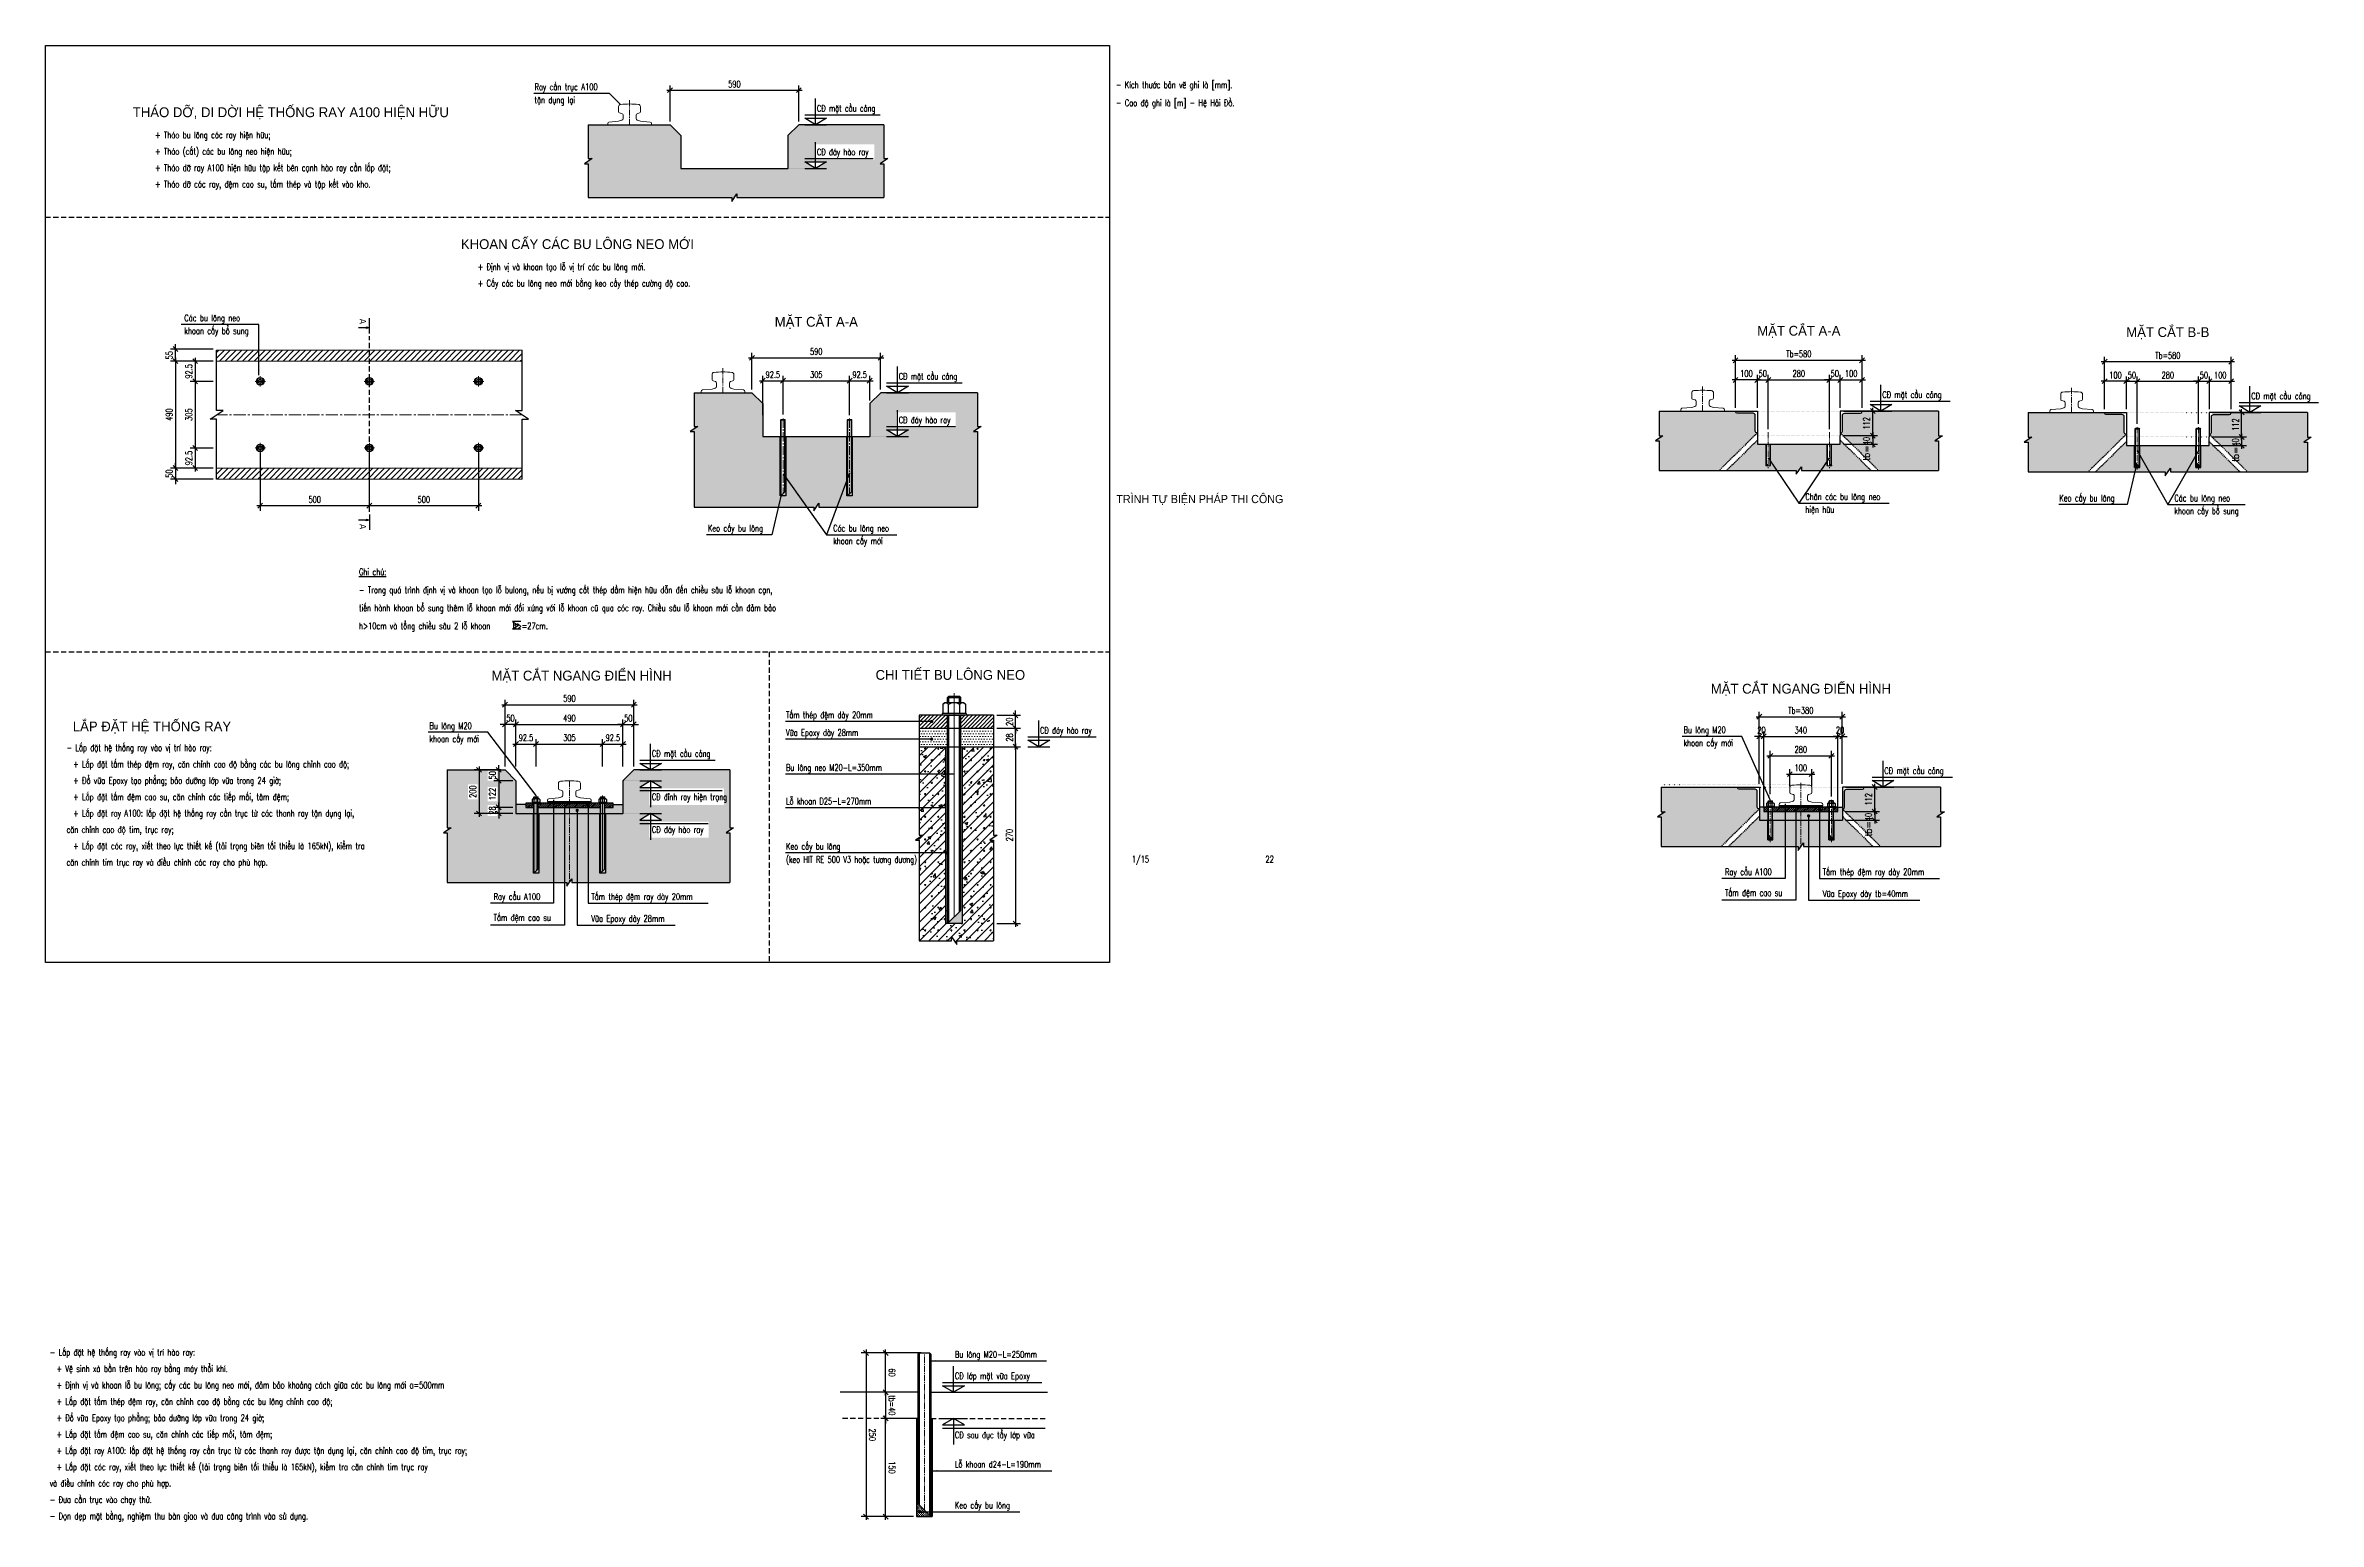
# Model space of a CAD drawing. Header units: millimetres. Extents: x -3040 to 7375, y -189092 to -182331.
import ezdxf
from ezdxf.enums import TextEntityAlignment as Align

# ---------------------------------------------------------------- set-up
doc = ezdxf.new("R2010")
doc.units = ezdxf.units.MM
doc.header["$LTSCALE"] = 75
doc.header["$MEASUREMENT"] = 0
for name, pattern in [('ACAD_ISO07W100', [3, 0, -3]), ('CENTER', [2, 1.25, -0.25, 0.25, -0.25]), ('CENTER2', [1.125, 0.75, -0.125, 0.125, -0.125]), ('DASHED2', [9.525, 6.35, -3.175]), ('HIDDEN', [0.375, 0.25, -0.125])]:
    doc.linetypes.add(name, pattern=pattern)
doc.layers.get('Defpoints').update_dxf_attribs({"color": 255})
for name, color, linetype in [('.dai coc', 3, 'Continuous'), ('CK_LEVEL_1', 7, 'Continuous'), ('COT THEP', 1, 'Continuous'), ('DIM', 2, 'Continuous'), ('PART', 3, 'Continuous'), ('So', 7, 'Continuous'), ('STEEL', 1, 'Continuous'), ('T-Dim', 8, 'Continuous'), ('T-Hatch', 8, 'Continuous'), ('T-Khuat', 8, 'DASHED2'), ('T-Manh', 8, 'Continuous'), ('T-Text', 4, 'Continuous'), ('T-Thay', 3, 'Continuous'), ('T-Thep', 1, 'Continuous'), ('T-Truc', 13, 'CENTER2'), ('TEXT', 4, 'Continuous'), ('VIEN', 3, 'Continuous')]:
    doc.layers.add(name, color=color, linetype=linetype)
doc.layers.add('AXE', color=9, linetype='CENTER', lineweight=18)
doc.styles.add('HOA', font='VHAVAN.TTF', dxfattribs={"width": 0.85})
doc.styles.add('THUONG', font='vnsimple.shx', dxfattribs={"width": 0.75})
doc.styles.add('Tieu de', font='VHAVAN.TTF')
doc.styles.add('vnsimple', font='vnsimple.shx', dxfattribs={"width": 0.7})
doc.linetypes.add('ZIGZAG', pattern='A,0.0001,-0.2,[131,ltypeshp.shx,S=0.2,R=0,X=-0.2,Y=0],-0.4,[131,ltypeshp.shx,S=0.2,R=180,X=0.2,Y=0],-0.2', length=0.8001)
doc.dimstyles.new('1-15', dxfattribs={"dimscale": 150, "dimtxt": 0.2, "dimasz": 0.15, "dimexe": 0.15, "dimexo": 0.1, "dimgap": 0.09, "dimtad": 1, "dimdec": 0, "dimdsep": 46, "dimtxsty": 'vnsimple', "dimblk": 'OBLIQUE', "dimcen": 0.09, "dimdle": 0.1, "dimclrd": 256, "dimclre": 256, "dimclrt": 3, "dimadec": 0, "dimazin": 0, "dimtfac": 1, "dimtdec": 0, "dimtix": 1, "dimtmove": 1, "dimatfit": 3, "dimfxl": 1, "dimtolj": 1, "dimtzin": 0, "dimarcsym": 0})
doc.dimstyles.new('1-15x3', dxfattribs={"dimscale": 150, "dimtxt": 0.2, "dimasz": 0.15, "dimexe": 0.15, "dimexo": 0.1, "dimgap": 0.09, "dimtad": 1, "dimdec": 0, "dimlfac": 0.333333, "dimdsep": 46, "dimtxsty": 'vnsimple', "dimblk": 'OBLIQUE', "dimcen": 0.09, "dimdle": 0.1, "dimclrd": 256, "dimclre": 256, "dimclrt": 3, "dimadec": 0, "dimazin": 0, "dimtfac": 1, "dimtdec": 0, "dimtix": 1, "dimtmove": 1, "dimatfit": 3, "dimfxl": 1, "dimtolj": 1, "dimtzin": 0, "dimarcsym": 0})
pattern_1 = [(0, (0, 0), (0, 51.961524), [1.25, -28.75]), (0, (0, 2.165), (0, 51.961524), [1.25, -28.75]), (120, (0, 0), (-45, -25.980762), [1.25, -28.75]), (120, (1.875, 1.08), (-45, -25.980762), [1.25, -28.75]), (0, (15, 25.98), (0, 51.961524), [1.25, -28.75]), (0, (15, 28.146), (0, 51.961524), [1.25, -28.75]), (120, (15, 25.98), (-45, -25.980762), [1.25, -28.75]), (120, (16.875, 27.063), (-45, -25.980762), [1.25, -28.75]), (60, (1.25, 0), (-45, 25.980762), [1.25, -28.75]), (60, (-0.625, 1.08), (-45, 25.980762), [1.25, -28.75]), (60, (16.25, -25.98), (-45, 25.980762), [1.25, -28.75]), (60, (14.375, -24.9), (-45, 25.980762), [1.25, -28.75]), (45, (0, 0), (-10.6066017, 10.6066017), []), (50, (0, 0), (71.726018, -6.275213), [7.5, -82.5]), (355, (0, 0), (-13.875133, 75.219213), [6, -66]), (100.4514, (5.98, -0.52), (57.850938, 68.943954), [6.37402, -70.11421]), (46.1842, (0, 20), (106.724105, -16.5519), [11.25, -123.75]), (96.6356, (8.89, 18.62), (93.46627, 97.41179), [9.56103, -105.1713]), (351.1842, (0, 20), (93.466195, 97.41186), [9, -99]), (21, (10, 15), (59.690705, -40.26189), [7.5, -82.5]), (326, (10, 15), (24.331533, 72.515005), [6, -66]), (71.4514, (14.974, 11.645), (84.022263, 32.25305), [6.37402, -70.11421]), (37.5, (0, 0), (1.2159855, 33.2893854), [0, -65.2, 0, -67, 0, -66.25]), (7.5, (0, 0), (26.306954, 39.441171), [0, -38.2, 0, -63.7, 0, -25.25]), (327.5, (-22.3, 0), (53.3822436, -2.255487), [0, -25, 0, -78, 0, -103.5]), (317.5, (-32.3, 0), (58.318617, 10.010498), [0, -32.5, 0, -51.8, 0, -73.5])]

msp = doc.modelspace()

# ---------------------------------------------------------------- texts
at = {"layer": 'T-Text', "style": 'THUONG', "width": 0.75}
for s, p in [('- KÝch th\xadíc b¶n vÏ ghi lµ [mm].', (1865.24, -182526.14)), ('- Cao ®é ghi lµ [m] - HÖ H¶i §å.', (1865.24, -182608.64)), ('%%UGhi chó:', (-1603.27, -184757.51)), ('- Trong qu¸ tr×nh ®Þnh vÞ vµ khoan t¹o lç bulong, nÕu bÞ v\xadíng cèt thÐp dÇm hiÖn h÷u dÉn ®Õn chiÒu s©u lç khoan c¹n,', (-1603.27, -184840.01)), ('tiÕn hµnh khoan bæ sung thªm lç khoan míi ®èi xøng víi lç khoan cò qua cãc ray. ChiÒu s©u lç khoan míi cÇn ®¶m b¶o', (-1603.27, -184922.51)), ('h>10cm vµ tæng chiÒu s©u 2 lç khoan   h>=27cm.', (-1603.27, -185005.01)), ('22', (2550.05, -186073.64))]:
    msp.add_text(s, height=30, dxfattribs=at).set_placement(p)
at = {"layer": 'T-Text', "style": 'Tieu de', "width": 0.9}
for p in [(-1585.78, -183594.93), (-1585.78, -184534.93)]:
    msp.add_text('a', height=30, rotation=270, dxfattribs=at).set_placement(p, align=Align.MIDDLE)
at = {"layer": 'T-Text', "style": 'Tieu de', "width": 1.04225}
msp.add_text('tr×nh tù biÖn ph¸p thi c«ng', height=37.5, dxfattribs=at).set_placement((1867.16, -184427.39), (2632.16, -184427.39), align=Align.FIT)
at = {"layer": 'T-Text', "style": 'THUONG', "width": 0.75}
msp.add_text('1/15', height=30, dxfattribs=at).set_placement((1977.74, -186073.64), align=Align.CENTER)
at = {"layer": 'TEXT', "style": 'THUONG'}
for s, width, p in [('tËn dông l¹i', 0.75, (-798.88, -182595.76)), ('Ray cÇn trôc A100', 0.75, (-798.88, -182535.76)), ('C§ mÆt cÇu c¶ng', 0.7, (495.18, -182634.22, 616)), ('+ Th¸o bu l«ng cãc ray hiÖn h÷u;', 0.75, (-2537.24, -182756.15)), ('+ Th¸o (c¾t) c¸c bu l«ng neo hiÖn h÷u;', 0.75, (-2537.24, -182831.15)), ('+ Th¸o dì ray A100 hiÖn h÷u tËp kÕt bªn c¹nh hµo ray cÇn l¾p ®Æt;', 0.75, (-2537.24, -182906.15)), ('C§ ®¸y hµo ray', 0.7, (495.18, -182834.22, 616)), ('+ Th¸o dì cãc ray, ®Öm cao su, tÊm thÐp vµ tËp kÕt vµo kho.', 0.75, (-2537.24, -182981.15)), ('+ §Þnh vÞ vµ khoan t¹o lç vÞ trÝ c¸c bu l«ng míi.', 0.75, (-1058.97, -183360.22)), ('+ CÊy c¸c bu l«ng neo míi b»ng keo cÊy thÐp c\xadêng ®é cao.', 0.75, (-1058.97, -183435.22)), ('C¸c bu l«ng neo', 0.75, (-2403.64, -183594.4)), ('khoan cÊy bæ sung', 0.75, (-2403.64, -183652.97)), ('C§ mÆt cÇu c¶ng', 0.7, (870.25, -183861.68, 616)), ('C§ mÆt cÇu c¶ng', 0.75, (5376.43, -183945.63)), ('C§ mÆt cÇu c¶ng', 0.75, (7067.1, -183951.83)), ('C§ ®¸y hµo ray', 0.7, (870.25, -184061.68, 616)), ('Ch©n c¸c bu l«ng neo', 0.75, (5024.08, -184413.05)), ('hiÖn h÷u', 0.75, (5024.08, -184471.62)), ('Keo cÊy bu l«ng', 0.75, (6187.99, -184419.25)), ('C¸c bu l«ng neo', 0.75, (6714.76, -184419.25)), ('khoan cÊy bæ sung', 0.75, (6714.76, -184477.82)), ('Keo cÊy bu l«ng', 0.75, (-4.49, -184557.23, 616)), ('C¸c bu l«ng neo', 0.75, (569.58, -184557.23, 616)), ('khoan cÊy míi', 0.75, (569.58, -184615.81, 616)), ('TÊm thÐp ®Öm dµy 20mm', 0.7, (353.88, -185412.59)), ('Bu l«ng M20', 0.75, (-1280.18, -185462.26, 616)), ('khoan cÊy míi', 0.75, (-1280.18, -185522.26, 616)), ('V÷a Epoxy dµy 28mm', 0.7, (353.88, -185493.37)), ('C§ ®¸y hµo ray', 0.7, (1517.7, -185483.39)), ('Bu l«ng M20', 0.75, (4465.71, -185480.99)), ('- L¾p ®Æt hÖ thèng ray vµo vÞ trÝ hµo ray:', 0.75, (-2943.25, -185562.85)), ('C§ mÆt cÇu c¶ng', 0.7, (-260.89, -185589.43, 616)), ('khoan cÊy míi', 0.75, (4465.71, -185540.99)), ('  + L¾p ®Æt tÊm thÐp ®Öm ray, c¨n chØnh cao ®é b»ng c¸c bu l«ng chØnh cao ®é;', 0.75, (-2943.25, -185637.85)), ('  + §æ v÷a Epoxy t¹o ph¼ng; b¶o d\xadìng líp v÷a trong 24 giê;', 0.75, (-2943.25, -185712.85)), ('Bu l«ng neo M20-L=350mm', 0.7, (353.88, -185653.64)), ('C§ mÆt cÇu c¶ng', 0.75, (5385.74, -185668.16)), ('  + L¾p ®Æt tÊm ®Öm cao su, c¨n chØnh c¸c tiÕp mèi, t©m ®Öm;', 0.75, (-2943.25, -185787.85)), ('C§ ®Ønh ray hiÖn tr¹ng', 0.6, (-260.89, -185788, 616)), ('Lç khoan D25-L=270mm', 0.7, (353.88, -185807.67)), ('c¨n chØnh cao ®é tim, trôc ray;', 0.75, (-2943.25, -185937.85)), ('  + L¾p ®Æt ray A100: l¾p ®Æt hÖ thèng ray cÇn trôc tõ c¸c thanh ray tËn dông l¹i,', 0.75, (-2943.25, -185862.85)), ('C§ ®¸y hµo ray', 0.7, (-260.89, -185938, 616)), ('  + L¾p ®Æt cãc ray, xiÕt theo lùc thiÕt kÕ (t¶i träng biªn tèi thiÓu lµ 165kN), kiÓm tra', 0.75, (-2943.25, -186012.85)), ('Keo cÊy bu l«ng', 0.7, (353.88, -186014.66)), ('c¨n chØnh tim trôc ray vµ ®iÒu chØnh cãc ray cho phï hîp.', 0.75, (-2943.25, -186087.85)), ('(keo HIT RE 500 V3 hoÆc t\xad¬ng ®\xad¬ng)', 0.6, (353.88, -186074.66)), ('Ray cÈu A100', 0.75, (4656.03, -186131.29)), ('TÊm thÐp ®Öm ray dµy 20mm', 0.75, (5103.79, -186131.29)), ('Ray cÈu A100', 0.75, (-986.36, -186245.02, 616)), ('TÊm thÐp ®Öm ray dµy 20mm', 0.75, (-538.61, -186245.02, 616)), ('TÊm ®Öm cao su', 0.75, (4656.03, -186227.15)), ('V÷a Epoxy dµy tb=40mm', 0.75, (5103.79, -186231.29)), ('TÊm ®Öm cao su', 0.75, (-986.36, -186340.88, 616)), ('V÷a Epoxy dµy 28mm', 0.75, (-538.61, -186345.02, 616)), ('- L¾p ®Æt hÖ thèng ray vµo vÞ trÝ hµo ray:', 0.75, (-3020.03, -188332.29)), ('  + VÖ sinh xµ bÇn trªn hµo ray b»ng m¸y thæi khÝ.', 0.75, (-3020.03, -188407.29)), ('Bu l«ng M20-L=250mm', 0.75, (1127.08, -188341.69)), ('  + §Þnh vÞ vµ khoan lç bu l«ng; cÊy c¸c bu l«ng neo míi, ®¶m b¶o kho¶ng c¸ch gi÷a c¸c bu l«ng míi a=500mm', 0.75, (-3020.03, -188482.29)), ('C§ líp mÆt v÷a Epoxy', 0.75, (1127.08, -188440.03)), ('  + L¾p ®Æt tÊm thÐp ®Öm ray, c¨n chØnh cao ®é b»ng c¸c bu l«ng chØnh cao ®é;', 0.75, (-3020.03, -188557.29)), ('  + §æ v÷a Epoxy t¹o ph¼ng; b¶o d\xadìng líp v÷a trong 24 giê;', 0.75, (-3020.03, -188632.29)), ('  + L¾p ®Æt tÊm ®Öm cao su, c¨n chØnh c¸c tiÕp mèi, t©m ®Öm;', 0.75, (-3020.03, -188707.29)), ('C§ sau ®ôc tÈy líp v÷a', 0.75, (1127.08, -188710.74)), ('  + L¾p ®Æt ray A100: l¾p ®Æt hÖ thèng ray cÇn trôc tõ c¸c thanh ray ®\xadîc tËn dông l¹i, c¨n chØnh cao ®é tim, trôc ray;', 0.75, (-3020.03, -188782.29)), ('  + L¾p ®Æt cãc ray, xiÕt theo lùc thiÕt kÕ (t¶i träng biªn tèi thiÓu lµ 165kN), kiÓm tra c¨n chØnh tim trôc ray', 0.75, (-3020.03, -188857.29)), ('Lç khoan d24-L=190mm', 0.75, (1127.08, -188845.22)), ('vµ ®iÒu chØnh cãc ray cho phï hîp.', 0.75, (-3020.03, -188932.29)), ('- §\xada cÇn trôc vµo ch¹y thö.', 0.75, (-3020.03, -189007.29)), ('Keo cÊy bu l«ng', 0.75, (1127.08, -189032.45)), ('- Dän dÑp mÆt b»ng, nghiÖm thu bµn giao vµ ®\xada c«ng tr×nh vµo sö dông.', 0.75, (-3020.03, -189082.29))]:
    msp.add_text(s, height=30, dxfattribs=dict(at, width=width)).set_placement(p)
at = {"layer": 'TEXT', "style": 'HOA'}
for s, p in [('th¸o dì, di dêi hÖ thèng ray a100 hiÖn h÷u', (-1915.4, -182637.02)), ('khoan cÊy c¸c bu l«ng neo míi', (-602.26, -183241.09)), ('mÆt c¾t a-a', (492.14, -183596.89, 616)), ('mÆt c¾t a-a', (4994.08, -183637.92)), ('mÆt c¾t b-b', (6684.76, -183644.12)), ('chi tiÕt bu l«ng neo', (1106.51, -185214.33)), ('mÆt c¾t ngang ®iÓn h×nh', (-583.04, -185217.52, 616)), ('mÆt c¾t ngang ®iÓn h×nh', (5003.39, -185277.49)), ('l¾p ®Æt hÖ thèng ray', (-2551.69, -185450.35))]:
    msp.add_text(s, height=45, dxfattribs=at).set_placement(p, align=Align.MIDDLE_CENTER)

# ---------------------------------------------------------------- blocks, each defined once
blk = doc.blocks.new('_Oblique')
at = {"color": 0, "linetype": 'ByBlock', "lineweight": -2}
blk.add_line((-0.5, -0.5), (0.5, 0.5), dxfattribs=at)
blk = doc.blocks.new('*D9')
at = {"layer": 'Defpoints', "color": 0, "transparency": 16777216}
for p in [(412, -182536), (-178, -182694), (412, -182694)]:
    blk.add_point(p, dxfattribs=at)
at = {"layer": 'T-Hatch', "lineweight": -2, "transparency": 16777216}
for p, q in [((-193, -182536), (427, -182536)), ((-178, -182679), (-178, -182514)), ((412, -182679), (412, -182514))]:
    blk.add_line(p, q, dxfattribs=at)
at = {"layer": 'T-Hatch', "lineweight": -2, "transparency": 16777216, "xscale": 22.5, "yscale": 22.5, "zscale": 22.5, "rotation": 180}
blk.add_blockref('_Oblique', (-178, -182536), dxfattribs=at)
at = {"layer": 'T-Hatch', "lineweight": -2, "transparency": 16777216, "xscale": 22.5, "yscale": 22.5, "zscale": 22.5}
blk.add_blockref('_Oblique', (412, -182536), dxfattribs=at)
at = {"layer": 'T-Hatch', "color": 3, "transparency": 16777216, "insert": (117, -182508), "char_height": 30, "attachment_point": 5, "style": 'vnsimple'}
blk.add_mtext('\\A1;590', dxfattribs=at)
blk = doc.blocks.new('*D19')
at = {"layer": 'Defpoints', "color": 0, "linetype": 'Continuous', "transparency": 16777216}
for p in [(4704, -183863), (4704, -184006), (4804, -184006)]:
    blk.add_point(p, dxfattribs=at)
at = {"layer": 'T-Dim', "linetype": 'Continuous', "lineweight": -2, "transparency": 16777216}
for p, q in [((4819, -183863), (4689, -183863)), ((4704, -183991), (4704, -183840)), ((4804, -183991), (4804, -183840))]:
    blk.add_line(p, q, dxfattribs=at)
at = {"layer": 'T-Dim', "linetype": 'Continuous', "lineweight": -2, "transparency": 16777216, "xscale": 22.5, "yscale": 22.5, "zscale": 22.5, "rotation": 180}
blk.add_blockref('_Oblique', (4704, -183863), dxfattribs=at)
at = {"layer": 'T-Dim', "linetype": 'Continuous', "lineweight": -2, "transparency": 16777216, "xscale": 22.5, "yscale": 22.5, "zscale": 22.5}
blk.add_blockref('_Oblique', (4804, -183863), dxfattribs=at)
at = {"layer": 'T-Dim', "color": 3, "linetype": 'Continuous', "transparency": 16777216, "insert": (4754, -183834), "char_height": 30, "attachment_point": 5, "style": 'vnsimple'}
blk.add_mtext('\\A1;100', dxfattribs=at)
blk = doc.blocks.new('*D10')
at = {"layer": 'Defpoints', "color": 0, "transparency": 16777216}
for p in [(4854, -183863), (4804, -184006), (4854, -184103)]:
    blk.add_point(p, dxfattribs=at)
at = {"layer": 'T-Dim', "lineweight": -2, "transparency": 16777216}
for p, q in [((4804, -183863), (4782, -183863)), ((4804, -183991), (4804, -183840)), ((4804, -183863), (4854, -183863)), ((4854, -184088), (4854, -183840)), ((4854, -183863), (4877, -183863))]:
    blk.add_line(p, q, dxfattribs=at)
at = {"layer": 'T-Dim', "lineweight": -2, "transparency": 16777216, "xscale": 22.5, "yscale": 22.5, "zscale": 22.5}
blk.add_blockref('_Oblique', (4804, -183863), dxfattribs=at)
at = {"layer": 'T-Dim', "lineweight": -2, "transparency": 16777216, "xscale": 22.5, "yscale": 22.5, "zscale": 22.5, "rotation": 180}
blk.add_blockref('_Oblique', (4854, -183863), dxfattribs=at)
at = {"layer": 'T-Dim', "color": 3, "transparency": 16777216, "insert": (4829, -183834), "char_height": 30, "attachment_point": 5, "style": 'vnsimple'}
blk.add_mtext('\\A1;50', dxfattribs=at)
blk = doc.blocks.new('*D18')
at = {"layer": 'Defpoints', "color": 0, "linetype": 'Continuous', "transparency": 16777216}
for p in [(5284, -183863), (5184, -184006), (5284, -184006)]:
    blk.add_point(p, dxfattribs=at)
at = {"layer": 'T-Dim', "linetype": 'Continuous', "lineweight": -2, "transparency": 16777216}
for p, q in [((5169, -183863), (5299, -183863)), ((5184, -183991), (5184, -183840)), ((5284, -183991), (5284, -183840))]:
    blk.add_line(p, q, dxfattribs=at)
at = {"layer": 'T-Dim', "linetype": 'Continuous', "lineweight": -2, "transparency": 16777216, "xscale": 22.5, "yscale": 22.5, "zscale": 22.5, "rotation": 180}
blk.add_blockref('_Oblique', (5184, -183863), dxfattribs=at)
at = {"layer": 'T-Dim', "linetype": 'Continuous', "lineweight": -2, "transparency": 16777216, "xscale": 22.5, "yscale": 22.5, "zscale": 22.5}
blk.add_blockref('_Oblique', (5284, -183863), dxfattribs=at)
at = {"layer": 'T-Dim', "color": 3, "linetype": 'Continuous', "transparency": 16777216, "insert": (5234, -183834), "char_height": 30, "attachment_point": 5, "style": 'vnsimple'}
blk.add_mtext('\\A1;100', dxfattribs=at)
blk = doc.blocks.new('*D20')
at = {"layer": 'Defpoints', "color": 0, "transparency": 16777216}
for p in [(5284, -183773), (4704, -184006), (5284, -184006)]:
    blk.add_point(p, dxfattribs=at)
at = {"layer": 'T-Dim', "lineweight": -2, "transparency": 16777216}
for p, q in [((4689, -183773), (5299, -183773)), ((4704, -183991), (4704, -183750)), ((5284, -183991), (5284, -183750))]:
    blk.add_line(p, q, dxfattribs=at)
at = {"layer": 'T-Dim', "lineweight": -2, "transparency": 16777216, "xscale": 22.5, "yscale": 22.5, "zscale": 22.5, "rotation": 180}
blk.add_blockref('_Oblique', (4704, -183773), dxfattribs=at)
at = {"layer": 'T-Dim', "lineweight": -2, "transparency": 16777216, "xscale": 22.5, "yscale": 22.5, "zscale": 22.5}
blk.add_blockref('_Oblique', (5284, -183773), dxfattribs=at)
at = {"layer": 'T-Dim', "color": 3, "transparency": 16777216, "insert": (4994, -183744), "char_height": 30, "attachment_point": 5, "style": 'vnsimple'}
blk.add_mtext('\\A1;Tb=580', dxfattribs=at)
blk = doc.blocks.new('*D13')
at = {"layer": 'Defpoints', "color": 0, "transparency": 16777216}
for p in [(6545, -183869), (6495, -184012), (6545, -184080)]:
    blk.add_point(p, dxfattribs=at)
at = {"layer": 'T-Dim', "lineweight": -2, "transparency": 16777216}
for p, q in [((6495, -183869), (6472, -183869)), ((6495, -183997), (6495, -183847)), ((6495, -183869), (6545, -183869)), ((6545, -184065), (6545, -183847)), ((6545, -183869), (6567, -183869))]:
    blk.add_line(p, q, dxfattribs=at)
at = {"layer": 'T-Dim', "lineweight": -2, "transparency": 16777216, "xscale": 22.5, "yscale": 22.5, "zscale": 22.5}
blk.add_blockref('_Oblique', (6495, -183869), dxfattribs=at)
at = {"layer": 'T-Dim', "lineweight": -2, "transparency": 16777216, "xscale": 22.5, "yscale": 22.5, "zscale": 22.5, "rotation": 180}
blk.add_blockref('_Oblique', (6545, -183869), dxfattribs=at)
at = {"layer": 'T-Dim', "color": 3, "transparency": 16777216, "insert": (6520, -183841), "char_height": 30, "attachment_point": 5, "style": 'vnsimple'}
blk.add_mtext('\\A1;50', dxfattribs=at)
blk = doc.blocks.new('*D21')
at = {"layer": 'Defpoints', "color": 0, "linetype": 'Continuous', "transparency": 16777216}
for p in [(6975, -183869), (6875, -184012), (6975, -184012)]:
    blk.add_point(p, dxfattribs=at)
at = {"layer": 'T-Dim', "linetype": 'Continuous', "lineweight": -2, "transparency": 16777216}
for p, q in [((6860, -183869), (6990, -183869)), ((6875, -183997), (6875, -183847)), ((6975, -183997), (6975, -183847))]:
    blk.add_line(p, q, dxfattribs=at)
at = {"layer": 'T-Dim', "linetype": 'Continuous', "lineweight": -2, "transparency": 16777216, "xscale": 22.5, "yscale": 22.5, "zscale": 22.5, "rotation": 180}
blk.add_blockref('_Oblique', (6875, -183869), dxfattribs=at)
at = {"layer": 'T-Dim', "linetype": 'Continuous', "lineweight": -2, "transparency": 16777216, "xscale": 22.5, "yscale": 22.5, "zscale": 22.5}
blk.add_blockref('_Oblique', (6975, -183869), dxfattribs=at)
at = {"layer": 'T-Dim', "color": 3, "linetype": 'Continuous', "transparency": 16777216, "insert": (6925, -183841), "char_height": 30, "attachment_point": 5, "style": 'vnsimple'}
blk.add_mtext('\\A1;100', dxfattribs=at)
blk = doc.blocks.new('*D22')
at = {"layer": 'Defpoints', "color": 0, "linetype": 'Continuous', "transparency": 16777216}
for p in [(6395, -183869), (6395, -184012), (6495, -184012)]:
    blk.add_point(p, dxfattribs=at)
at = {"layer": 'T-Dim', "linetype": 'Continuous', "lineweight": -2, "transparency": 16777216}
for p, q in [((6510, -183869), (6380, -183869)), ((6395, -183997), (6395, -183847)), ((6495, -183997), (6495, -183847))]:
    blk.add_line(p, q, dxfattribs=at)
at = {"layer": 'T-Dim', "linetype": 'Continuous', "lineweight": -2, "transparency": 16777216, "xscale": 22.5, "yscale": 22.5, "zscale": 22.5, "rotation": 180}
blk.add_blockref('_Oblique', (6395, -183869), dxfattribs=at)
at = {"layer": 'T-Dim', "linetype": 'Continuous', "lineweight": -2, "transparency": 16777216, "xscale": 22.5, "yscale": 22.5, "zscale": 22.5}
blk.add_blockref('_Oblique', (6495, -183869), dxfattribs=at)
at = {"layer": 'T-Dim', "color": 3, "linetype": 'Continuous', "transparency": 16777216, "insert": (6445, -183841), "char_height": 30, "attachment_point": 5, "style": 'vnsimple'}
blk.add_mtext('\\A1;100', dxfattribs=at)
blk = doc.blocks.new('*D23')
at = {"layer": 'Defpoints', "color": 0, "transparency": 16777216}
for p in [(6975, -183779), (6395, -184012), (6975, -184012)]:
    blk.add_point(p, dxfattribs=at)
at = {"layer": 'T-Dim', "lineweight": -2, "transparency": 16777216}
for p, q in [((6380, -183779), (6990, -183779)), ((6395, -183997), (6395, -183757)), ((6975, -183997), (6975, -183757))]:
    blk.add_line(p, q, dxfattribs=at)
at = {"layer": 'T-Dim', "lineweight": -2, "transparency": 16777216, "xscale": 22.5, "yscale": 22.5, "zscale": 22.5, "rotation": 180}
blk.add_blockref('_Oblique', (6395, -183779), dxfattribs=at)
at = {"layer": 'T-Dim', "lineweight": -2, "transparency": 16777216, "xscale": 22.5, "yscale": 22.5, "zscale": 22.5}
blk.add_blockref('_Oblique', (6975, -183779), dxfattribs=at)
at = {"layer": 'T-Dim', "color": 3, "transparency": 16777216, "insert": (6685, -183751), "char_height": 30, "attachment_point": 5, "style": 'vnsimple'}
blk.add_mtext('\\A1;Tb=580', dxfattribs=at)
blk = doc.blocks.new('*D24')
at = {"layer": 'Defpoints', "color": 0, "transparency": 16777216}
for p in [(5134, -183863), (4854, -184103), (5134, -184103)]:
    blk.add_point(p, dxfattribs=at)
at = {"layer": 'T-Dim', "lineweight": -2, "transparency": 16777216}
for p, q in [((4839, -183863), (5149, -183863)), ((4854, -184088), (4854, -183840)), ((5134, -184088), (5134, -183840))]:
    blk.add_line(p, q, dxfattribs=at)
at = {"layer": 'T-Dim', "lineweight": -2, "transparency": 16777216, "xscale": 22.5, "yscale": 22.5, "zscale": 22.5, "rotation": 180}
blk.add_blockref('_Oblique', (4854, -183863), dxfattribs=at)
at = {"layer": 'T-Dim', "lineweight": -2, "transparency": 16777216, "xscale": 22.5, "yscale": 22.5, "zscale": 22.5}
blk.add_blockref('_Oblique', (5134, -183863), dxfattribs=at)
at = {"layer": 'T-Dim', "color": 3, "transparency": 16777216, "insert": (4994, -183834), "char_height": 30, "attachment_point": 5, "style": 'vnsimple'}
blk.add_mtext('\\A1;280', dxfattribs=at)
blk = doc.blocks.new('*D25')
at = {"layer": 'Defpoints', "color": 0, "transparency": 16777216}
for p in [(5184, -183863), (5184, -184006), (5134, -184103)]:
    blk.add_point(p, dxfattribs=at)
at = {"layer": 'T-Dim', "lineweight": -2, "transparency": 16777216}
for p, q in [((5134, -183863), (5112, -183863)), ((5134, -184088), (5134, -183840)), ((5134, -183863), (5184, -183863)), ((5184, -183991), (5184, -183840)), ((5184, -183863), (5207, -183863))]:
    blk.add_line(p, q, dxfattribs=at)
at = {"layer": 'T-Dim', "lineweight": -2, "transparency": 16777216, "xscale": 22.5, "yscale": 22.5, "zscale": 22.5}
blk.add_blockref('_Oblique', (5134, -183863), dxfattribs=at)
at = {"layer": 'T-Dim', "lineweight": -2, "transparency": 16777216, "xscale": 22.5, "yscale": 22.5, "zscale": 22.5, "rotation": 180}
blk.add_blockref('_Oblique', (5184, -183863), dxfattribs=at)
at = {"layer": 'T-Dim', "color": 3, "transparency": 16777216, "insert": (5159, -183834), "char_height": 30, "attachment_point": 5, "style": 'vnsimple'}
blk.add_mtext('\\A1;50', dxfattribs=at)
blk = doc.blocks.new('*D11')
at = {"layer": 'Defpoints', "color": 0, "transparency": 16777216}
for p in [(6825, -183869), (6545, -184080), (6825, -184080)]:
    blk.add_point(p, dxfattribs=at)
at = {"layer": 'T-Dim', "lineweight": -2, "transparency": 16777216}
for p, q in [((6530, -183869), (6840, -183869)), ((6545, -184065), (6545, -183847)), ((6825, -184065), (6825, -183847))]:
    blk.add_line(p, q, dxfattribs=at)
at = {"layer": 'T-Dim', "lineweight": -2, "transparency": 16777216, "xscale": 22.5, "yscale": 22.5, "zscale": 22.5, "rotation": 180}
blk.add_blockref('_Oblique', (6545, -183869), dxfattribs=at)
at = {"layer": 'T-Dim', "lineweight": -2, "transparency": 16777216, "xscale": 22.5, "yscale": 22.5, "zscale": 22.5}
blk.add_blockref('_Oblique', (6825, -183869), dxfattribs=at)
at = {"layer": 'T-Dim', "color": 3, "transparency": 16777216, "insert": (6685, -183841), "char_height": 30, "attachment_point": 5, "style": 'vnsimple'}
blk.add_mtext('\\A1;280', dxfattribs=at)
blk = doc.blocks.new('*D12')
at = {"layer": 'Defpoints', "color": 0, "transparency": 16777216}
for p in [(6875, -183869), (6875, -184012), (6825, -184080)]:
    blk.add_point(p, dxfattribs=at)
at = {"layer": 'T-Dim', "lineweight": -2, "transparency": 16777216}
for p, q in [((6825, -183869), (6802, -183869)), ((6825, -184065), (6825, -183847)), ((6825, -183869), (6875, -183869)), ((6875, -183997), (6875, -183847)), ((6875, -183869), (6897, -183869))]:
    blk.add_line(p, q, dxfattribs=at)
at = {"layer": 'T-Dim', "lineweight": -2, "transparency": 16777216, "xscale": 22.5, "yscale": 22.5, "zscale": 22.5}
blk.add_blockref('_Oblique', (6825, -183869), dxfattribs=at)
at = {"layer": 'T-Dim', "lineweight": -2, "transparency": 16777216, "xscale": 22.5, "yscale": 22.5, "zscale": 22.5, "rotation": 180}
blk.add_blockref('_Oblique', (6875, -183869), dxfattribs=at)
at = {"layer": 'T-Dim', "color": 3, "transparency": 16777216, "insert": (6850, -183841), "char_height": 30, "attachment_point": 5, "style": 'vnsimple'}
blk.add_mtext('\\A1;50', dxfattribs=at)
blk = doc.blocks.new('*D14')
at = {"layer": 'Defpoints', "color": 0, "transparency": 16777216}
for p in [(5184, -184118), (5184, -184158), (5333, -184158)]:
    blk.add_point(p, dxfattribs=at)
at = {"layer": 'T-Dim', "lineweight": -2, "transparency": 16777216}
for p, q in [((5199, -184118), (5355, -184118)), ((5333, -184103), (5333, -184173)), ((5199, -184158), (5355, -184158))]:
    blk.add_line(p, q, dxfattribs=at)
at = {"layer": 'T-Dim', "lineweight": -2, "transparency": 16777216, "xscale": 22.5, "yscale": 22.5, "zscale": 22.5}
for p, rotation in [((5333, -184118), 90), ((5333, -184158), 270)]:
    blk.add_blockref('_Oblique', p, dxfattribs=dict(at, rotation=rotation))
at = {"layer": 'T-Dim', "color": 3, "transparency": 16777216, "insert": (5304, -184178), "char_height": 30, "attachment_point": 5, "rotation": 90, "style": 'vnsimple'}
blk.add_mtext('\\A1;t{\\W1;b=}40', dxfattribs=at)
blk = doc.blocks.new('*D15')
at = {"layer": 'Defpoints', "color": 0, "transparency": 16777216}
for p in [(5184, -184006), (5333, -184006), (5184, -184118)]:
    blk.add_point(p, dxfattribs=at)
at = {"layer": 'T-Dim', "lineweight": -2, "transparency": 16777216}
for p, q in [((5199, -184006), (5355, -184006)), ((5333, -184133), (5333, -183991)), ((5199, -184118), (5355, -184118))]:
    blk.add_line(p, q, dxfattribs=at)
at = {"layer": 'T-Dim', "lineweight": -2, "transparency": 16777216, "xscale": 22.5, "yscale": 22.5, "zscale": 22.5}
for p, rotation in [((5333, -184006), 90), ((5333, -184118), 270)]:
    blk.add_blockref('_Oblique', p, dxfattribs=dict(at, rotation=rotation))
at = {"layer": 'T-Dim', "color": 3, "transparency": 16777216, "insert": (5304, -184062), "char_height": 30, "attachment_point": 5, "rotation": 90, "style": 'vnsimple'}
blk.add_mtext('\\A1;112', dxfattribs=at)
blk = doc.blocks.new('*D16')
at = {"layer": 'Defpoints', "color": 0, "transparency": 16777216}
for p in [(6875, -184124), (6875, -184164), (7023, -184164)]:
    blk.add_point(p, dxfattribs=at)
at = {"layer": 'T-Dim', "lineweight": -2, "transparency": 16777216}
for p, q in [((6890, -184124), (7046, -184124)), ((7023, -184109), (7023, -184179)), ((6890, -184164), (7046, -184164))]:
    blk.add_line(p, q, dxfattribs=at)
at = {"layer": 'T-Dim', "lineweight": -2, "transparency": 16777216, "xscale": 22.5, "yscale": 22.5, "zscale": 22.5}
for p, rotation in [((7023, -184124), 90), ((7023, -184164), 270)]:
    blk.add_blockref('_Oblique', p, dxfattribs=dict(at, rotation=rotation))
at = {"layer": 'T-Dim', "color": 3, "transparency": 16777216, "insert": (6995, -184184), "char_height": 30, "attachment_point": 5, "rotation": 90, "style": 'vnsimple'}
blk.add_mtext('\\A1;t{\\W1;b=}40', dxfattribs=at)
blk = doc.blocks.new('*D17')
at = {"layer": 'Defpoints', "color": 0, "transparency": 16777216}
for p in [(6875, -184012), (7023, -184012), (6875, -184124)]:
    blk.add_point(p, dxfattribs=at)
at = {"layer": 'T-Dim', "lineweight": -2, "transparency": 16777216}
for p, q in [((6890, -184012), (7046, -184012)), ((7023, -184139), (7023, -183997)), ((6890, -184124), (7046, -184124))]:
    blk.add_line(p, q, dxfattribs=at)
at = {"layer": 'T-Dim', "lineweight": -2, "transparency": 16777216, "xscale": 22.5, "yscale": 22.5, "zscale": 22.5}
for p, rotation in [((7023, -184012), 90), ((7023, -184124), 270)]:
    blk.add_blockref('_Oblique', p, dxfattribs=dict(at, rotation=rotation))
at = {"layer": 'T-Dim', "color": 3, "transparency": 16777216, "insert": (6995, -184068), "char_height": 30, "attachment_point": 5, "rotation": 90, "style": 'vnsimple'}
blk.add_mtext('\\A1;112', dxfattribs=at)
blk = doc.blocks.new('A$C52895087')
at = {"layer": 'VIEN', "linetype": 'Continuous'}
for p, q in [((0, 10), (-10.8, 10)), ((-10.8, 10), (-2.9, 5)), ((-2.9, 5), (-10.8, 0)), ((0, 0), (-10.8, 0))]:
    blk.add_line(p, q, dxfattribs=at)
blk = doc.blocks.new('BU LONG')
at = {"layer": 'PART', "color": 2, "linetype": 'ByBlock', "lineweight": 9, "ltscale": 0.1}
for p, q in [((587040, -184944), (587088, -184944)), ((587064, -184968), (587064, -184920))]:
    blk.add_line(p, q, dxfattribs=at)
at = {"layer": 'PART', "color": 8, "linetype": 'Continuous'}
blk.add_lwpolyline([(587055, -184930), (587047, -184944), (587055, -184959), (587072, -184959), (587080, -184944), (587072, -184930)], close=True, dxfattribs=at)
at = {"layer": 'PART', "color": 2, "linetype": 'Continuous'}
for radius in [17.6, 8.8]:
    blk.add_circle((587064, -184944), radius, dxfattribs=at)
blk = doc.blocks.new('*D30')
at = {"layer": 'Defpoints', "color": 0, "transparency": 16777216}
for p in [(-2056, -184181), (-1556, -184181), (-1556, -184439)]:
    blk.add_point(p, dxfattribs=at)
at = {"layer": 'T-Hatch', "lineweight": -2, "transparency": 16777216}
for p, q in [((-2056, -184196), (-2056, -184462)), ((-1556, -184196), (-1556, -184462)), ((-2071, -184439), (-1541, -184439))]:
    blk.add_line(p, q, dxfattribs=at)
at = {"layer": 'T-Hatch', "lineweight": -2, "transparency": 16777216, "xscale": 22.5, "yscale": 22.5, "zscale": 22.5, "rotation": 180}
blk.add_blockref('_Oblique', (-2056, -184439), dxfattribs=at)
at = {"layer": 'T-Hatch', "lineweight": -2, "transparency": 16777216, "xscale": 22.5, "yscale": 22.5, "zscale": 22.5}
blk.add_blockref('_Oblique', (-1556, -184439), dxfattribs=at)
at = {"layer": 'T-Hatch', "color": 3, "transparency": 16777216, "insert": (-1806, -184411), "char_height": 30, "attachment_point": 5, "style": 'vnsimple'}
blk.add_mtext('\\A1;500', dxfattribs=at)
blk = doc.blocks.new('*D31')
at = {"layer": 'Defpoints', "color": 0, "transparency": 16777216}
for p in [(-1556, -184181), (-1056, -184181), (-1056, -184439)]:
    blk.add_point(p, dxfattribs=at)
at = {"layer": 'T-Hatch', "lineweight": -2, "transparency": 16777216}
for p, q in [((-1556, -184196), (-1556, -184462)), ((-1056, -184196), (-1056, -184462)), ((-1571, -184439), (-1041, -184439))]:
    blk.add_line(p, q, dxfattribs=at)
at = {"layer": 'T-Hatch', "lineweight": -2, "transparency": 16777216, "xscale": 22.5, "yscale": 22.5, "zscale": 22.5, "rotation": 180}
blk.add_blockref('_Oblique', (-1556, -184439), dxfattribs=at)
at = {"layer": 'T-Hatch', "lineweight": -2, "transparency": 16777216, "xscale": 22.5, "yscale": 22.5, "zscale": 22.5}
blk.add_blockref('_Oblique', (-1056, -184439), dxfattribs=at)
at = {"layer": 'T-Hatch', "color": 3, "transparency": 16777216, "insert": (-1306, -184411), "char_height": 30, "attachment_point": 5, "style": 'vnsimple'}
blk.add_mtext('\\A1;500', dxfattribs=at)
blk = doc.blocks.new('mcCC')
at = {"layer": 'COT THEP', "color": 1}
blk.add_line((1.25, 0), (-2.25, 0), dxfattribs=at)
at = {"layer": 'VIEN', "color": 1}
for p, q in [((0, 0), (-0.15, -0.75)), ((0, 0), (0, -2.5)), ((0, 0), (0.15, -0.75)), ((-0.15, -0.75), (0.15, -0.75))]:
    blk.add_line(p, q, dxfattribs=at)
blk = doc.blocks.new('*D32')
at = {"layer": 'Defpoints', "color": 0, "transparency": 16777216}
for p in [(-2256, -183777), (-2354, -183870), (-2256, -183870)]:
    blk.add_point(p, dxfattribs=at)
at = {"layer": 'T-Dim', "lineweight": -2, "transparency": 16777216}
for p, q in [((-2271, -183777), (-2377, -183777)), ((-2354, -183762), (-2354, -183885)), ((-2271, -183870), (-2377, -183870))]:
    blk.add_line(p, q, dxfattribs=at)
at = {"layer": 'T-Dim', "lineweight": -2, "transparency": 16777216, "xscale": 22.5, "yscale": 22.5, "zscale": 22.5}
for p, rotation in [((-2354, -183777), 90), ((-2354, -183870), 270)]:
    blk.add_blockref('_Oblique', p, dxfattribs=dict(at, rotation=rotation))
at = {"layer": 'T-Dim', "color": 3, "transparency": 16777216, "insert": (-2383, -183824), "char_height": 30, "attachment_point": 5, "rotation": 90, "style": 'vnsimple'}
blk.add_mtext('\\A1;92.5', dxfattribs=at)
blk = doc.blocks.new('*D33')
at = {"layer": 'Defpoints', "color": 0, "transparency": 16777216}
for p in [(-2256, -183870), (-2354, -184175), (-2256, -184175)]:
    blk.add_point(p, dxfattribs=at)
at = {"layer": 'T-Dim', "lineweight": -2, "transparency": 16777216}
for p, q in [((-2271, -183870), (-2377, -183870)), ((-2354, -183855), (-2354, -184190)), ((-2271, -184175), (-2377, -184175))]:
    blk.add_line(p, q, dxfattribs=at)
at = {"layer": 'T-Dim', "lineweight": -2, "transparency": 16777216, "xscale": 22.5, "yscale": 22.5, "zscale": 22.5}
for p, rotation in [((-2354, -183870), 90), ((-2354, -184175), 270)]:
    blk.add_blockref('_Oblique', p, dxfattribs=dict(at, rotation=rotation))
at = {"layer": 'T-Dim', "color": 3, "transparency": 16777216, "insert": (-2383, -184022), "char_height": 30, "attachment_point": 5, "rotation": 90, "style": 'vnsimple'}
blk.add_mtext('\\A1;305', dxfattribs=at)
blk = doc.blocks.new('*D34')
at = {"layer": 'Defpoints', "color": 0, "transparency": 16777216}
for p in [(-2256, -184175), (-2354, -184267), (-2256, -184267)]:
    blk.add_point(p, dxfattribs=at)
at = {"layer": 'T-Dim', "lineweight": -2, "transparency": 16777216}
for p, q in [((-2271, -184175), (-2377, -184175)), ((-2354, -184160), (-2354, -184282)), ((-2271, -184267), (-2377, -184267))]:
    blk.add_line(p, q, dxfattribs=at)
at = {"layer": 'T-Dim', "lineweight": -2, "transparency": 16777216, "xscale": 22.5, "yscale": 22.5, "zscale": 22.5}
for p, rotation in [((-2354, -184175), 90), ((-2354, -184267), 270)]:
    blk.add_blockref('_Oblique', p, dxfattribs=dict(at, rotation=rotation))
at = {"layer": 'T-Dim', "color": 3, "transparency": 16777216, "insert": (-2383, -184221), "char_height": 30, "attachment_point": 5, "rotation": 90, "style": 'vnsimple'}
blk.add_mtext('\\A1;92.5', dxfattribs=at)
blk = doc.blocks.new('*D35')
at = {"layer": 'Defpoints', "color": 0, "transparency": 16777216}
for p in [(-2256, -183777), (-2444, -184267), (-2256, -184267)]:
    blk.add_point(p, dxfattribs=at)
at = {"layer": 'T-Dim', "lineweight": -2, "transparency": 16777216}
for p, q in [((-2271, -183777), (-2467, -183777)), ((-2444, -183762), (-2444, -184282)), ((-2271, -184267), (-2467, -184267))]:
    blk.add_line(p, q, dxfattribs=at)
at = {"layer": 'T-Dim', "lineweight": -2, "transparency": 16777216, "xscale": 22.5, "yscale": 22.5, "zscale": 22.5}
for p, rotation in [((-2444, -183777), 90), ((-2444, -184267), 270)]:
    blk.add_blockref('_Oblique', p, dxfattribs=dict(at, rotation=rotation))
at = {"layer": 'T-Dim', "color": 3, "transparency": 16777216, "insert": (-2473, -184022), "char_height": 30, "attachment_point": 5, "rotation": 90, "style": 'vnsimple'}
blk.add_mtext('\\A1;490', dxfattribs=at)
blk = doc.blocks.new('*D36')
at = {"layer": 'Defpoints', "color": 0, "transparency": 16777216}
for p in [(-2444, -184317), (-2256, -184267), (-2256, -184317)]:
    blk.add_point(p, dxfattribs=at)
at = {"layer": 'T-Dim', "lineweight": -2, "transparency": 16777216}
for p, q in [((-2271, -184267), (-2467, -184267)), ((-2271, -184317), (-2467, -184317)), ((-2444, -184267), (-2444, -184245)), ((-2444, -184267), (-2444, -184317)), ((-2444, -184317), (-2444, -184340))]:
    blk.add_line(p, q, dxfattribs=at)
at = {"layer": 'T-Dim', "lineweight": -2, "transparency": 16777216, "xscale": 22.5, "yscale": 22.5, "zscale": 22.5}
for p, rotation in [((-2444, -184267), 270), ((-2444, -184317), 90)]:
    blk.add_blockref('_Oblique', p, dxfattribs=dict(at, rotation=rotation))
at = {"layer": 'T-Dim', "color": 3, "transparency": 16777216, "insert": (-2473, -184292), "char_height": 30, "attachment_point": 5, "rotation": 90, "style": 'vnsimple'}
blk.add_mtext('\\A1;50', dxfattribs=at)
blk = doc.blocks.new('*D37')
at = {"layer": 'Defpoints', "color": 0, "transparency": 16777216}
for p in [(-2444, -183722), (-2256, -183722), (-2256, -183777)]:
    blk.add_point(p, dxfattribs=at)
at = {"layer": 'T-Dim', "lineweight": -2, "transparency": 16777216}
for p, q in [((-2444, -183722), (-2444, -183700)), ((-2271, -183722), (-2467, -183722)), ((-2271, -183777), (-2467, -183777)), ((-2444, -183777), (-2444, -183722)), ((-2444, -183777), (-2444, -183800))]:
    blk.add_line(p, q, dxfattribs=at)
at = {"layer": 'T-Dim', "lineweight": -2, "transparency": 16777216, "xscale": 22.5, "yscale": 22.5, "zscale": 22.5}
for p, rotation in [((-2444, -183722), 270), ((-2444, -183777), 90)]:
    blk.add_blockref('_Oblique', p, dxfattribs=dict(at, rotation=rotation))
at = {"layer": 'T-Dim', "color": 3, "transparency": 16777216, "insert": (-2473, -183750), "char_height": 30, "attachment_point": 5, "rotation": 90, "style": 'vnsimple'}
blk.add_mtext('\\A1;55', dxfattribs=at)
blk = doc.blocks.new('*D38')
at = {"layer": 'Defpoints', "color": 0, "transparency": 16777216}
for p in [(787, -183762), (197, -183922), (787, -183922)]:
    blk.add_point(p, dxfattribs=at)
at = {"layer": 'T-Hatch', "lineweight": -2, "transparency": 16777216}
for p, q in [((182, -183762), (802, -183762)), ((197, -183907), (197, -183739)), ((787, -183907), (787, -183739))]:
    blk.add_line(p, q, dxfattribs=at)
at = {"layer": 'T-Hatch', "lineweight": -2, "transparency": 16777216, "xscale": 22.5, "yscale": 22.5, "zscale": 22.5, "rotation": 180}
blk.add_blockref('_Oblique', (197, -183762), dxfattribs=at)
at = {"layer": 'T-Hatch', "lineweight": -2, "transparency": 16777216, "xscale": 22.5, "yscale": 22.5, "zscale": 22.5}
blk.add_blockref('_Oblique', (787, -183762), dxfattribs=at)
at = {"layer": 'T-Hatch', "color": 3, "transparency": 16777216, "insert": (492, -183733), "char_height": 30, "attachment_point": 5, "style": 'vnsimple'}
blk.add_mtext('\\A1;590', dxfattribs=at)
blk = doc.blocks.new('*D39')
at = {"layer": 'Defpoints', "color": 0, "transparency": 16777216}
for p in [(340, -183867), (247, -184040), (340, -184036)]:
    blk.add_point(p, dxfattribs=at)
at = {"layer": 'T-Hatch', "lineweight": -2, "transparency": 16777216}
for p, q in [((232, -183867), (355, -183867)), ((247, -184025), (247, -183845)), ((340, -184021), (340, -183845))]:
    blk.add_line(p, q, dxfattribs=at)
at = {"layer": 'T-Hatch', "lineweight": -2, "transparency": 16777216, "xscale": 22.5, "yscale": 22.5, "zscale": 22.5, "rotation": 180}
blk.add_blockref('_Oblique', (247, -183867), dxfattribs=at)
at = {"layer": 'T-Hatch', "lineweight": -2, "transparency": 16777216, "xscale": 22.5, "yscale": 22.5, "zscale": 22.5}
blk.add_blockref('_Oblique', (340, -183867), dxfattribs=at)
at = {"layer": 'T-Hatch', "color": 3, "transparency": 16777216, "insert": (293, -183839), "char_height": 30, "attachment_point": 5, "style": 'vnsimple'}
blk.add_mtext('\\A1;92.5', dxfattribs=at)
blk = doc.blocks.new('*D40')
at = {"layer": 'Defpoints', "color": 0, "transparency": 16777216}
for p in [(645, -183867), (340, -184036), (645, -184040)]:
    blk.add_point(p, dxfattribs=at)
at = {"layer": 'T-Hatch', "lineweight": -2, "transparency": 16777216}
for p, q in [((325, -183867), (660, -183867)), ((340, -184021), (340, -183845)), ((645, -184025), (645, -183845))]:
    blk.add_line(p, q, dxfattribs=at)
at = {"layer": 'T-Hatch', "lineweight": -2, "transparency": 16777216, "xscale": 22.5, "yscale": 22.5, "zscale": 22.5, "rotation": 180}
blk.add_blockref('_Oblique', (340, -183867), dxfattribs=at)
at = {"layer": 'T-Hatch', "lineweight": -2, "transparency": 16777216, "xscale": 22.5, "yscale": 22.5, "zscale": 22.5}
blk.add_blockref('_Oblique', (645, -183867), dxfattribs=at)
at = {"layer": 'T-Hatch', "color": 3, "transparency": 16777216, "insert": (492, -183839), "char_height": 30, "attachment_point": 5, "style": 'vnsimple'}
blk.add_mtext('\\A1;305', dxfattribs=at)
blk = doc.blocks.new('*D41')
at = {"layer": 'Defpoints', "color": 0, "transparency": 16777216}
for p in [(737, -183867), (737, -183972, 616), (645, -184040)]:
    blk.add_point(p, dxfattribs=at)
at = {"layer": 'T-Hatch', "lineweight": -2, "transparency": 16777216}
for p, q in [((630, -183867), (752, -183867)), ((645, -184025), (645, -183845)), ((737, -183957), (737, -183845))]:
    blk.add_line(p, q, dxfattribs=at)
at = {"layer": 'T-Hatch', "lineweight": -2, "transparency": 16777216, "xscale": 22.5, "yscale": 22.5, "zscale": 22.5, "rotation": 180}
blk.add_blockref('_Oblique', (645, -183867), dxfattribs=at)
at = {"layer": 'T-Hatch', "lineweight": -2, "transparency": 16777216, "xscale": 22.5, "yscale": 22.5, "zscale": 22.5}
blk.add_blockref('_Oblique', (737, -183867), dxfattribs=at)
at = {"layer": 'T-Hatch', "color": 3, "transparency": 16777216, "insert": (691, -183839), "char_height": 30, "attachment_point": 5, "style": 'vnsimple'}
blk.add_mtext('\\A1;92.5', dxfattribs=at)
blk = doc.blocks.new('*D42')
at = {"layer": 'Defpoints', "color": 0, "transparency": 16777216}
for p in [(-792, -185531), (-884, -185649, -616), (-792, -185649, -616)]:
    blk.add_point(p, dxfattribs=at)
at = {"layer": 'T-Hatch', "lineweight": -2, "transparency": 16777216}
for p, q in [((-899, -185531), (-777, -185531)), ((-884, -185634), (-884, -185508)), ((-792, -185634), (-792, -185508))]:
    blk.add_line(p, q, dxfattribs=at)
at = {"layer": 'T-Hatch', "lineweight": -2, "transparency": 16777216, "xscale": 22.5, "yscale": 22.5, "zscale": 22.5, "rotation": 180}
blk.add_blockref('_Oblique', (-884, -185531), dxfattribs=at)
at = {"layer": 'T-Hatch', "lineweight": -2, "transparency": 16777216, "xscale": 22.5, "yscale": 22.5, "zscale": 22.5}
blk.add_blockref('_Oblique', (-792, -185531), dxfattribs=at)
at = {"layer": 'T-Hatch', "color": 3, "transparency": 16777216, "insert": (-838, -185502), "char_height": 30, "attachment_point": 5, "style": 'vnsimple'}
blk.add_mtext('\\A1;92.5', dxfattribs=at)
blk = doc.blocks.new('*D43')
at = {"layer": 'Defpoints', "color": 0, "transparency": 16777216}
for p in [(-487, -185531), (-792, -185649, -616), (-487, -185649, -616)]:
    blk.add_point(p, dxfattribs=at)
at = {"layer": 'T-Hatch', "lineweight": -2, "transparency": 16777216}
for p, q in [((-807, -185531), (-472, -185531)), ((-792, -185634), (-792, -185508)), ((-487, -185634), (-487, -185508))]:
    blk.add_line(p, q, dxfattribs=at)
at = {"layer": 'T-Hatch', "lineweight": -2, "transparency": 16777216, "xscale": 22.5, "yscale": 22.5, "zscale": 22.5, "rotation": 180}
blk.add_blockref('_Oblique', (-792, -185531), dxfattribs=at)
at = {"layer": 'T-Hatch', "lineweight": -2, "transparency": 16777216, "xscale": 22.5, "yscale": 22.5, "zscale": 22.5}
blk.add_blockref('_Oblique', (-487, -185531), dxfattribs=at)
at = {"layer": 'T-Hatch', "color": 3, "transparency": 16777216, "insert": (-639, -185502), "char_height": 30, "attachment_point": 5, "style": 'vnsimple'}
blk.add_mtext('\\A1;305', dxfattribs=at)
blk = doc.blocks.new('*D44')
at = {"layer": 'Defpoints', "color": 0, "transparency": 16777216}
for p in [(-394, -185531), (-487, -185649, -616), (-394, -185649, -616)]:
    blk.add_point(p, dxfattribs=at)
at = {"layer": 'T-Hatch', "lineweight": -2, "transparency": 16777216}
for p, q in [((-502, -185531), (-379, -185531)), ((-487, -185634), (-487, -185508)), ((-394, -185634), (-394, -185508))]:
    blk.add_line(p, q, dxfattribs=at)
at = {"layer": 'T-Hatch', "lineweight": -2, "transparency": 16777216, "xscale": 22.5, "yscale": 22.5, "zscale": 22.5, "rotation": 180}
blk.add_blockref('_Oblique', (-487, -185531), dxfattribs=at)
at = {"layer": 'T-Hatch', "lineweight": -2, "transparency": 16777216, "xscale": 22.5, "yscale": 22.5, "zscale": 22.5}
blk.add_blockref('_Oblique', (-394, -185531), dxfattribs=at)
at = {"layer": 'T-Hatch', "color": 3, "transparency": 16777216, "insert": (-440, -185502), "char_height": 30, "attachment_point": 5, "style": 'vnsimple'}
blk.add_mtext('\\A1;92.5', dxfattribs=at)
blk = doc.blocks.new('*D45')
at = {"layer": 'Defpoints', "color": 0, "transparency": 16777216}
for p in [(-344, -185441), (-394, -185649), (-344, -185649)]:
    blk.add_point(p, dxfattribs=at)
at = {"layer": 'T-Hatch', "lineweight": -2, "transparency": 16777216}
for p, q in [((-394, -185441), (-417, -185441)), ((-394, -185634), (-394, -185418)), ((-394, -185441), (-344, -185441)), ((-344, -185634), (-344, -185418)), ((-344, -185441), (-322, -185441))]:
    blk.add_line(p, q, dxfattribs=at)
at = {"layer": 'T-Hatch', "lineweight": -2, "transparency": 16777216, "xscale": 22.5, "yscale": 22.5, "zscale": 22.5}
blk.add_blockref('_Oblique', (-394, -185441), dxfattribs=at)
at = {"layer": 'T-Hatch', "lineweight": -2, "transparency": 16777216, "xscale": 22.5, "yscale": 22.5, "zscale": 22.5, "rotation": 180}
blk.add_blockref('_Oblique', (-344, -185441), dxfattribs=at)
at = {"layer": 'T-Hatch', "color": 3, "transparency": 16777216, "insert": (-369, -185412), "char_height": 30, "attachment_point": 5, "style": 'vnsimple'}
blk.add_mtext('\\A1;50', dxfattribs=at)
blk = doc.blocks.new('*D46')
at = {"layer": 'Defpoints', "color": 0, "transparency": 16777216}
for p in [(-934, -185441), (-934, -185649), (-884, -185649)]:
    blk.add_point(p, dxfattribs=at)
at = {"layer": 'T-Hatch', "lineweight": -2, "transparency": 16777216}
for p, q in [((-934, -185441), (-957, -185441)), ((-934, -185634), (-934, -185418)), ((-884, -185441), (-934, -185441)), ((-884, -185634), (-884, -185418)), ((-884, -185441), (-862, -185441))]:
    blk.add_line(p, q, dxfattribs=at)
at = {"layer": 'T-Hatch', "lineweight": -2, "transparency": 16777216, "xscale": 22.5, "yscale": 22.5, "zscale": 22.5}
blk.add_blockref('_Oblique', (-934, -185441), dxfattribs=at)
at = {"layer": 'T-Hatch', "lineweight": -2, "transparency": 16777216, "xscale": 22.5, "yscale": 22.5, "zscale": 22.5, "rotation": 180}
blk.add_blockref('_Oblique', (-884, -185441), dxfattribs=at)
at = {"layer": 'T-Hatch', "color": 3, "transparency": 16777216, "insert": (-909, -185412), "char_height": 30, "attachment_point": 5, "style": 'vnsimple'}
blk.add_mtext('\\A1;50', dxfattribs=at)
blk = doc.blocks.new('*D47')
at = {"layer": 'Defpoints', "color": 0, "transparency": 16777216}
for p in [(-963, -185699), (-938, -185649), (-938, -185699)]:
    blk.add_point(p, dxfattribs=at)
at = {"layer": 'T-Hatch', "lineweight": -2, "transparency": 16777216}
for p, q in [((-953, -185649), (-986, -185649)), ((-953, -185699), (-986, -185699)), ((-963, -185649), (-963, -185627)), ((-963, -185649), (-963, -185699)), ((-963, -185699), (-963, -185722))]:
    blk.add_line(p, q, dxfattribs=at)
at = {"layer": 'T-Hatch', "lineweight": -2, "transparency": 16777216, "xscale": 22.5, "yscale": 22.5, "zscale": 22.5}
for p, rotation in [((-963, -185649), 270), ((-963, -185699), 90)]:
    blk.add_blockref('_Oblique', p, dxfattribs=dict(at, rotation=rotation))
at = {"layer": 'T-Hatch', "color": 3, "transparency": 16777216, "insert": (-992, -185674), "char_height": 30, "attachment_point": 5, "rotation": 90, "style": 'vnsimple'}
blk.add_mtext('\\A1;50', dxfattribs=at)
blk = doc.blocks.new('*D48')
at = {"layer": 'Defpoints', "color": 0, "transparency": 16777216}
for p in [(-884, -185699), (-963, -185821), (-884, -185821)]:
    blk.add_point(p, dxfattribs=at)
at = {"layer": 'T-Hatch', "lineweight": -2, "transparency": 16777216}
for p, q in [((-899, -185699), (-986, -185699)), ((-963, -185684), (-963, -185836)), ((-899, -185821), (-986, -185821))]:
    blk.add_line(p, q, dxfattribs=at)
at = {"layer": 'T-Hatch', "lineweight": -2, "transparency": 16777216, "xscale": 22.5, "yscale": 22.5, "zscale": 22.5}
for p, rotation in [((-963, -185699), 90), ((-963, -185821), 270)]:
    blk.add_blockref('_Oblique', p, dxfattribs=dict(at, rotation=rotation))
at = {"layer": 'T-Hatch', "color": 3, "transparency": 16777216, "insert": (-992, -185760), "char_height": 30, "attachment_point": 5, "rotation": 90, "style": 'vnsimple'}
blk.add_mtext('\\A1;122', dxfattribs=at)
blk = doc.blocks.new('*D49')
at = {"layer": 'Defpoints', "color": 0, "transparency": 16777216}
for p in [(-963, -185849), (-884, -185821), (-884, -185849)]:
    blk.add_point(p, dxfattribs=at)
at = {"layer": 'T-Hatch', "lineweight": -2, "transparency": 16777216}
for p, q in [((-963, -185821), (-963, -185799)), ((-899, -185821), (-986, -185821)), ((-899, -185849), (-986, -185849)), ((-963, -185821), (-963, -185849)), ((-963, -185849), (-963, -185872))]:
    blk.add_line(p, q, dxfattribs=at)
at = {"layer": 'T-Hatch', "lineweight": -2, "transparency": 16777216, "xscale": 22.5, "yscale": 22.5, "zscale": 22.5}
for p, rotation in [((-963, -185821), 270), ((-963, -185849), 90)]:
    blk.add_blockref('_Oblique', p, dxfattribs=dict(at, rotation=rotation))
at = {"layer": 'T-Hatch', "color": 3, "transparency": 16777216, "insert": (-992, -185835), "char_height": 30, "attachment_point": 5, "rotation": 90, "style": 'vnsimple'}
blk.add_mtext('\\A1;28', dxfattribs=at)
blk = doc.blocks.new('*D50')
at = {"layer": 'Defpoints', "color": 0, "transparency": 16777216}
for p in [(-938, -185649), (-1053, -185849), (-938, -185849)]:
    blk.add_point(p, dxfattribs=at)
at = {"layer": 'T-Hatch', "lineweight": -2, "transparency": 16777216}
for p, q in [((-953, -185649), (-1076, -185649)), ((-1053, -185634), (-1053, -185864)), ((-953, -185849), (-1076, -185849))]:
    blk.add_line(p, q, dxfattribs=at)
at = {"layer": 'T-Hatch', "lineweight": -2, "transparency": 16777216, "xscale": 22.5, "yscale": 22.5, "zscale": 22.5}
for p, rotation in [((-1053, -185649), 90), ((-1053, -185849), 270)]:
    blk.add_blockref('_Oblique', p, dxfattribs=dict(at, rotation=rotation))
at = {"layer": 'T-Hatch', "color": 3, "transparency": 16777216, "insert": (-1082, -185749), "char_height": 30, "attachment_point": 5, "rotation": 90, "style": 'vnsimple'}
blk.add_mtext('\\A1;200', dxfattribs=at)
blk = doc.blocks.new('*D51')
at = {"layer": 'Defpoints', "color": 0, "transparency": 16777216}
for p in [(-344, -185351), (-934, -185649), (-344, -185649)]:
    blk.add_point(p, dxfattribs=at)
at = {"layer": 'T-Hatch', "lineweight": -2, "transparency": 16777216}
for p, q in [((-949, -185351), (-329, -185351)), ((-934, -185634), (-934, -185328)), ((-344, -185634), (-344, -185328))]:
    blk.add_line(p, q, dxfattribs=at)
at = {"layer": 'T-Hatch', "lineweight": -2, "transparency": 16777216, "xscale": 22.5, "yscale": 22.5, "zscale": 22.5, "rotation": 180}
blk.add_blockref('_Oblique', (-934, -185351), dxfattribs=at)
at = {"layer": 'T-Hatch', "lineweight": -2, "transparency": 16777216, "xscale": 22.5, "yscale": 22.5, "zscale": 22.5}
blk.add_blockref('_Oblique', (-344, -185351), dxfattribs=at)
at = {"layer": 'T-Hatch', "color": 3, "transparency": 16777216, "insert": (-639, -185322), "char_height": 30, "attachment_point": 5, "style": 'vnsimple'}
blk.add_mtext('\\A1;590', dxfattribs=at)
blk = doc.blocks.new('cvbcvbcvvx')
at = {"layer": 'T-Thay', "lineweight": -3}
for p, q in [((7908285, 780837, 616), (7908285, 780834, 616)), ((7908322, 780837, 616), (7908285, 780837, 616)), ((7908322, 780834, 616), (7908285, 780834, 616)), ((7908286, 780851, 616), (7908289, 780853, 616)), ((7908286, 780851, 616), (7908286, 780837, 616)), ((7908321, 780837, 616), (7908286, 780837, 616)), ((7908318, 780853, 616), (7908289, 780853, 616)), ((7908295, 780837, 616), (7908295, 780850, 616)), ((7908312, 780837, 616), (7908312, 780850, 616)), ((7908321, 780851, 616), (7908318, 780853, 616)), ((7908321, 780851, 616), (7908321, 780837, 616)), ((7908322, 780837, 616), (7908322, 780834, 616))]:
    blk.add_line(p, q, dxfattribs=at)
at = {"layer": 'T-Thay', "linetype": 'Continuous', "lineweight": -3}
blk.add_line((7908290, 780834, 616), (7908317, 780834, 616), dxfattribs=at)
at = {"layer": 'T-Thay', "lineweight": -3}
for centre, radius, start, end in [((7908291, 780848, 616), 4.83, 26.4406, 153.5594), ((7908303, 780838, 616), 15.3, 55.5774, 124.4226), ((7908316, 780848, 616), 4.83, 26.4406, 153.5594)]:
    blk.add_arc(centre, radius, start, end, dxfattribs=at)
at = {"layer": 'T-Truc', "lineweight": 9, "ltscale": 100}
blk.add_line((7908303, 780868, 616), (7908303, 780523, 616), dxfattribs=at)
at = {"layer": 'VIEN'}
for p, q in [((7908293, 780861, 616), (7908295, 780863, 616)), ((7908293, 780853, 616), (7908293, 780861, 616)), ((7908293, 780513, 616), (7908293, 780834, 616)), ((7908295, 780863, 616), (7908312, 780863, 616)), ((7908312, 780863, 616), (7908313, 780861, 616)), ((7908313, 780853, 616), (7908313, 780861, 616)), ((7908313, 780533, 616), (7908313, 780834, 616))]:
    blk.add_line(p, q, dxfattribs=at)
at = {"layer": 'VIEN', "color": 8}
for p, q in [((7908293, 780861, 616), (7908313, 780861, 616)), ((7908295, 780853, 616), (7908295, 780863, 616)), ((7908295, 780515, 616), (7908295, 780834, 616)), ((7908312, 780853, 616), (7908312, 780863, 616)), ((7908312, 780531, 616), (7908312, 780834, 616))]:
    blk.add_line(p, q, dxfattribs=at)
at = {"layer": 'VIEN', "elevation": 616}
blk.add_lwpolyline([(7908293, 780513), (7908313, 780533)], dxfattribs=at)
blk = doc.blocks.new('*D52')
at = {"layer": 'Defpoints', "color": 0, "transparency": 16777216}
for p in [(4833, -185496), (4813, -185728), (4833, -185830)]:
    blk.add_point(p, dxfattribs=at)
at = {"layer": 'T-Dim', "lineweight": -2, "transparency": 16777216}
for p, q in [((4813, -185713), (4813, -185473)), ((4833, -185815), (4833, -185473)), ((4813, -185496), (4791, -185496)), ((4813, -185496), (4833, -185496)), ((4833, -185496), (4856, -185496))]:
    blk.add_line(p, q, dxfattribs=at)
at = {"layer": 'T-Dim', "lineweight": -2, "transparency": 16777216, "xscale": 22.5, "yscale": 22.5, "zscale": 22.5}
blk.add_blockref('_Oblique', (4813, -185496), dxfattribs=at)
at = {"layer": 'T-Dim', "lineweight": -2, "transparency": 16777216, "xscale": 22.5, "yscale": 22.5, "zscale": 22.5, "rotation": 180}
blk.add_blockref('_Oblique', (4833, -185496), dxfattribs=at)
at = {"layer": 'T-Dim', "color": 3, "transparency": 16777216, "insert": (4823, -185467), "char_height": 30, "attachment_point": 5, "style": 'vnsimple'}
blk.add_mtext('\\A1;20', dxfattribs=at)
blk = doc.blocks.new('*D53')
at = {"layer": 'Defpoints', "color": 0, "transparency": 16777216}
for p in [(5173, -185496), (4833, -185830), (5173, -185830)]:
    blk.add_point(p, dxfattribs=at)
at = {"layer": 'T-Dim', "lineweight": -2, "transparency": 16777216}
for p, q in [((4833, -185815), (4833, -185473)), ((5173, -185815), (5173, -185473)), ((4818, -185496), (5188, -185496))]:
    blk.add_line(p, q, dxfattribs=at)
at = {"layer": 'T-Dim', "lineweight": -2, "transparency": 16777216, "xscale": 22.5, "yscale": 22.5, "zscale": 22.5, "rotation": 180}
blk.add_blockref('_Oblique', (4833, -185496), dxfattribs=at)
at = {"layer": 'T-Dim', "lineweight": -2, "transparency": 16777216, "xscale": 22.5, "yscale": 22.5, "zscale": 22.5}
blk.add_blockref('_Oblique', (5173, -185496), dxfattribs=at)
at = {"layer": 'T-Dim', "color": 3, "transparency": 16777216, "insert": (5003, -185467), "char_height": 30, "attachment_point": 5, "style": 'vnsimple'}
blk.add_mtext('\\A1;340', dxfattribs=at)
blk = doc.blocks.new('*D54')
at = {"layer": 'Defpoints', "color": 0, "transparency": 16777216}
for p in [(5193, -185496), (5193, -185728), (5173, -185830)]:
    blk.add_point(p, dxfattribs=at)
at = {"layer": 'T-Dim', "lineweight": -2, "transparency": 16777216}
for p, q in [((5173, -185815), (5173, -185473)), ((5193, -185713), (5193, -185473)), ((5173, -185496), (5151, -185496)), ((5173, -185496), (5193, -185496)), ((5193, -185496), (5216, -185496))]:
    blk.add_line(p, q, dxfattribs=at)
at = {"layer": 'T-Dim', "lineweight": -2, "transparency": 16777216, "xscale": 22.5, "yscale": 22.5, "zscale": 22.5}
blk.add_blockref('_Oblique', (5173, -185496), dxfattribs=at)
at = {"layer": 'T-Dim', "lineweight": -2, "transparency": 16777216, "xscale": 22.5, "yscale": 22.5, "zscale": 22.5, "rotation": 180}
blk.add_blockref('_Oblique', (5193, -185496), dxfattribs=at)
at = {"layer": 'T-Dim', "color": 3, "transparency": 16777216, "insert": (5183, -185467), "char_height": 30, "attachment_point": 5, "style": 'vnsimple'}
blk.add_mtext('\\A1;20', dxfattribs=at)
blk = doc.blocks.new('*D55')
at = {"layer": 'Defpoints', "color": 0, "transparency": 16777216}
for p in [(5193, -185406), (4813, -185728), (5193, -185728)]:
    blk.add_point(p, dxfattribs=at)
at = {"layer": 'T-Dim', "lineweight": -2, "transparency": 16777216}
for p, q in [((4813, -185713), (4813, -185383)), ((5193, -185713), (5193, -185383)), ((4798, -185406), (5208, -185406))]:
    blk.add_line(p, q, dxfattribs=at)
at = {"layer": 'T-Dim', "lineweight": -2, "transparency": 16777216, "xscale": 22.5, "yscale": 22.5, "zscale": 22.5, "rotation": 180}
blk.add_blockref('_Oblique', (4813, -185406), dxfattribs=at)
at = {"layer": 'T-Dim', "lineweight": -2, "transparency": 16777216, "xscale": 22.5, "yscale": 22.5, "zscale": 22.5}
blk.add_blockref('_Oblique', (5193, -185406), dxfattribs=at)
at = {"layer": 'T-Dim', "color": 3, "transparency": 16777216, "insert": (5003, -185377), "char_height": 30, "attachment_point": 5, "style": 'vnsimple'}
blk.add_mtext('\\A1;Tb=380', dxfattribs=at)
blk = doc.blocks.new('*D56')
at = {"layer": 'Defpoints', "color": 0, "transparency": 16777216}
for p in [(5053, -185669), (4953, -185740), (5053, -185740)]:
    blk.add_point(p, dxfattribs=at)
at = {"layer": 'T-Dim', "lineweight": -2, "transparency": 16777216}
for p, q in [((4938, -185669), (5068, -185669)), ((4953, -185725), (4953, -185646)), ((5053, -185725), (5053, -185646))]:
    blk.add_line(p, q, dxfattribs=at)
at = {"layer": 'T-Dim', "lineweight": -2, "transparency": 16777216, "xscale": 22.5, "yscale": 22.5, "zscale": 22.5, "rotation": 180}
blk.add_blockref('_Oblique', (4953, -185669), dxfattribs=at)
at = {"layer": 'T-Dim', "lineweight": -2, "transparency": 16777216, "xscale": 22.5, "yscale": 22.5, "zscale": 22.5}
blk.add_blockref('_Oblique', (5053, -185669), dxfattribs=at)
at = {"layer": 'T-Dim', "color": 3, "transparency": 16777216, "insert": (5003, -185640), "char_height": 30, "attachment_point": 5, "style": 'vnsimple'}
blk.add_mtext('\\A1;100', dxfattribs=at)
blk = doc.blocks.new('*D57')
at = {"layer": 'Defpoints', "color": 0, "transparency": 16777216}
for p in [(5143, -185585), (4863, -185775), (5143, -185786)]:
    blk.add_point(p, dxfattribs=at)
at = {"layer": 'T-Dim', "lineweight": -2, "transparency": 16777216}
for p, q in [((4848, -185585), (5158, -185585)), ((4863, -185760), (4863, -185562)), ((5143, -185771), (5143, -185562))]:
    blk.add_line(p, q, dxfattribs=at)
at = {"layer": 'T-Dim', "lineweight": -2, "transparency": 16777216, "xscale": 22.5, "yscale": 22.5, "zscale": 22.5, "rotation": 180}
blk.add_blockref('_Oblique', (4863, -185585), dxfattribs=at)
at = {"layer": 'T-Dim', "lineweight": -2, "transparency": 16777216, "xscale": 22.5, "yscale": 22.5, "zscale": 22.5}
blk.add_blockref('_Oblique', (5143, -185585), dxfattribs=at)
at = {"layer": 'T-Dim', "color": 3, "transparency": 16777216, "insert": (5003, -185556), "char_height": 30, "attachment_point": 5, "style": 'vnsimple'}
blk.add_mtext('\\A1;280', dxfattribs=at)
blk = doc.blocks.new('*D58')
at = {"layer": 'Defpoints', "color": 0, "transparency": 16777216}
for p in [(5193, -185840), (5193, -185880), (5342, -185880)]:
    blk.add_point(p, dxfattribs=at)
at = {"layer": 'T-Dim', "lineweight": -2, "transparency": 16777216}
for p, q in [((5208, -185840), (5364, -185840)), ((5208, -185880), (5364, -185880)), ((5342, -185825), (5342, -185895))]:
    blk.add_line(p, q, dxfattribs=at)
at = {"layer": 'T-Dim', "lineweight": -2, "transparency": 16777216, "xscale": 22.5, "yscale": 22.5, "zscale": 22.5}
for p, rotation in [((5342, -185840), 90), ((5342, -185880), 270)]:
    blk.add_blockref('_Oblique', p, dxfattribs=dict(at, rotation=rotation))
at = {"layer": 'T-Dim', "color": 3, "transparency": 16777216, "insert": (5313, -185900), "char_height": 30, "attachment_point": 5, "rotation": 90, "style": 'vnsimple'}
blk.add_mtext('\\A1;t{\\W1;b=}40', dxfattribs=at)
blk = doc.blocks.new('*D59')
at = {"layer": 'Defpoints', "color": 0, "transparency": 16777216}
for p in [(5193, -185728), (5342, -185728), (5193, -185840)]:
    blk.add_point(p, dxfattribs=at)
at = {"layer": 'T-Dim', "lineweight": -2, "transparency": 16777216}
for p, q in [((5208, -185728), (5364, -185728)), ((5342, -185855), (5342, -185713)), ((5208, -185840), (5364, -185840))]:
    blk.add_line(p, q, dxfattribs=at)
at = {"layer": 'T-Dim', "lineweight": -2, "transparency": 16777216, "xscale": 22.5, "yscale": 22.5, "zscale": 22.5}
for p, rotation in [((5342, -185728), 90), ((5342, -185840), 270)]:
    blk.add_blockref('_Oblique', p, dxfattribs=dict(at, rotation=rotation))
at = {"layer": 'T-Dim', "color": 3, "transparency": 16777216, "insert": (5313, -185784), "char_height": 30, "attachment_point": 5, "rotation": 90, "style": 'vnsimple'}
blk.add_mtext('\\A1;112', dxfattribs=at)
blk = doc.blocks.new('*D60')
at = {"layer": 'Defpoints', "color": 0, "transparency": 16777216}
for p in [(-394, -185441), (-884, -185649), (-394, -185649)]:
    blk.add_point(p, dxfattribs=at)
at = {"layer": 'T-Hatch', "lineweight": -2, "transparency": 16777216}
for p, q in [((-899, -185441), (-379, -185441)), ((-884, -185634), (-884, -185418)), ((-394, -185634), (-394, -185418))]:
    blk.add_line(p, q, dxfattribs=at)
at = {"layer": 'T-Hatch', "lineweight": -2, "transparency": 16777216, "xscale": 22.5, "yscale": 22.5, "zscale": 22.5, "rotation": 180}
blk.add_blockref('_Oblique', (-884, -185441), dxfattribs=at)
at = {"layer": 'T-Hatch', "lineweight": -2, "transparency": 16777216, "xscale": 22.5, "yscale": 22.5, "zscale": 22.5}
blk.add_blockref('_Oblique', (-394, -185441), dxfattribs=at)
at = {"layer": 'T-Hatch', "color": 3, "transparency": 16777216, "insert": (-639, -185412), "char_height": 30, "attachment_point": 5, "style": 'vnsimple'}
blk.add_mtext('\\A1;490', dxfattribs=at)
blk = doc.blocks.new('*D62')
at = {"layer": 'Defpoints', "color": 0, "transparency": 16777216}
for p in [(810, -188620), (952, -188620), (952, -189070)]:
    blk.add_point(p, dxfattribs=at)
at = {"layer": 'T-Dim', "lineweight": -2, "transparency": 16777216}
for p, q in [((810, -189085), (810, -188605)), ((937, -188620), (788, -188620)), ((937, -189070), (788, -189070))]:
    blk.add_line(p, q, dxfattribs=at)
at = {"layer": 'T-Dim', "lineweight": -2, "transparency": 16777216, "xscale": 22.5, "yscale": 22.5, "zscale": 22.5}
for p, rotation in [((810, -188620), 90), ((810, -189070), 270)]:
    blk.add_blockref('_Oblique', p, dxfattribs=dict(at, rotation=rotation))
at = {"layer": 'T-Dim', "color": 3, "transparency": 16777216, "insert": (839, -188845), "char_height": 30, "attachment_point": 5, "rotation": 270, "style": 'vnsimple'}
blk.add_mtext('\\A1;150', dxfattribs=at)
blk = doc.blocks.new('*D63')
at = {"layer": 'Defpoints', "color": 0, "transparency": 16777216}
for p in [(810, -188320), (988, -188320), (952, -188500)]:
    blk.add_point(p, dxfattribs=at)
at = {"layer": 'T-Dim', "lineweight": -2, "transparency": 16777216}
for p, q in [((973, -188320), (788, -188320)), ((810, -188515), (810, -188305)), ((937, -188500), (788, -188500))]:
    blk.add_line(p, q, dxfattribs=at)
at = {"layer": 'T-Dim', "lineweight": -2, "transparency": 16777216, "xscale": 22.5, "yscale": 22.5, "zscale": 22.5}
for p, rotation in [((810, -188320), 90), ((810, -188500), 270)]:
    blk.add_blockref('_Oblique', p, dxfattribs=dict(at, rotation=rotation))
at = {"layer": 'T-Dim', "color": 3, "transparency": 16777216, "insert": (839, -188410), "char_height": 30, "attachment_point": 5, "rotation": 270, "style": 'vnsimple'}
blk.add_mtext('\\A1;60', dxfattribs=at)
blk = doc.blocks.new('*D64')
at = {"layer": 'Defpoints', "color": 0, "transparency": 16777216}
for p in [(988, -188320), (720, -189070), (952, -189070)]:
    blk.add_point(p, dxfattribs=at)
at = {"layer": 'T-Dim', "lineweight": -2, "transparency": 16777216}
for p, q in [((973, -188320), (698, -188320)), ((720, -188305), (720, -189085)), ((937, -189070), (698, -189070))]:
    blk.add_line(p, q, dxfattribs=at)
at = {"layer": 'T-Dim', "lineweight": -2, "transparency": 16777216, "xscale": 22.5, "yscale": 22.5, "zscale": 22.5}
for p, rotation in [((720, -188320), 90), ((720, -189070), 270)]:
    blk.add_blockref('_Oblique', p, dxfattribs=dict(at, rotation=rotation))
at = {"layer": 'T-Dim', "color": 3, "transparency": 16777216, "insert": (749, -188695), "char_height": 30, "attachment_point": 5, "rotation": 270, "style": 'vnsimple'}
blk.add_mtext('\\A1;250', dxfattribs=at)
blk = doc.blocks.new('*D61')
at = {"layer": 'Defpoints', "color": 0, "transparency": 16777216}
for p in [(952, -188500), (810, -188620), (907, -188620)]:
    blk.add_point(p, dxfattribs=at)
at = {"layer": 'T-Dim', "lineweight": -2, "transparency": 16777216}
for p, q in [((937, -188500), (788, -188500)), ((810, -188500), (810, -188478)), ((810, -188500), (810, -188620)), ((892, -188620), (788, -188620)), ((810, -188620), (810, -188643))]:
    blk.add_line(p, q, dxfattribs=at)
at = {"layer": 'T-Dim', "lineweight": -2, "transparency": 16777216, "xscale": 22.5, "yscale": 22.5, "zscale": 22.5}
for p, rotation in [((810, -188500), 270), ((810, -188620), 90)]:
    blk.add_blockref('_Oblique', p, dxfattribs=dict(at, rotation=rotation))
at = {"layer": 'T-Dim', "color": 3, "transparency": 16777216, "insert": (839, -188560), "char_height": 30, "attachment_point": 5, "rotation": 270, "style": 'vnsimple'}
blk.add_mtext('\\A1;tb=40', dxfattribs=at)
blk = doc.blocks.new('*D65')
at = {"layer": 'Defpoints', "color": 0, "transparency": 16777216}
for p in [(1086, -185543, 1848), (1304, -186353), (1405, -186353)]:
    blk.add_point(p, dxfattribs=at)
at = {"layer": 'T-Dim', "lineweight": -2, "transparency": 16777216}
for p, q in [((1101, -185543), (1428, -185543)), ((1405, -185528), (1405, -186368)), ((1319, -186353), (1428, -186353))]:
    blk.add_line(p, q, dxfattribs=at)
at = {"layer": 'T-Dim', "lineweight": -2, "transparency": 16777216, "xscale": 22.5, "yscale": 22.5, "zscale": 22.5}
for p, rotation in [((1405, -185543), 90), ((1405, -186353), 270)]:
    blk.add_blockref('_Oblique', p, dxfattribs=dict(at, rotation=rotation))
at = {"layer": 'T-Dim', "color": 3, "transparency": 16777216, "insert": (1377, -185948), "char_height": 30, "attachment_point": 5, "rotation": 90, "style": 'vnsimple'}
blk.add_mtext('\\A1;270', dxfattribs=at)
blk = doc.blocks.new('*D66')
at = {"layer": 'Defpoints', "color": 0, "transparency": 16777216}
for p in [(1304, -185459), (1405, -185459), (1086, -185543, 1848)]:
    blk.add_point(p, dxfattribs=at)
at = {"layer": 'T-Dim', "lineweight": -2, "transparency": 16777216}
for p, q in [((1319, -185459), (1428, -185459)), ((1405, -185558), (1405, -185444)), ((1101, -185543), (1428, -185543))]:
    blk.add_line(p, q, dxfattribs=at)
at = {"layer": 'T-Dim', "lineweight": -2, "transparency": 16777216, "xscale": 22.5, "yscale": 22.5, "zscale": 22.5}
for p, rotation in [((1405, -185459), 90), ((1405, -185543), 270)]:
    blk.add_blockref('_Oblique', p, dxfattribs=dict(at, rotation=rotation))
at = {"layer": 'T-Dim', "color": 3, "transparency": 16777216, "insert": (1377, -185501), "char_height": 30, "attachment_point": 5, "rotation": 90, "style": 'vnsimple'}
blk.add_mtext('\\A1;28', dxfattribs=at)
blk = doc.blocks.new('*D67')
at = {"layer": 'Defpoints', "color": 0, "transparency": 16777216}
for p in [(1304, -185399), (1304, -185459), (1405, -185399)]:
    blk.add_point(p, dxfattribs=at)
at = {"layer": 'T-Dim', "lineweight": -2, "transparency": 16777216}
for p, q in [((1405, -185399), (1405, -185377)), ((1319, -185399), (1428, -185399)), ((1319, -185459), (1428, -185459)), ((1405, -185459), (1405, -185399)), ((1405, -185459), (1405, -185482))]:
    blk.add_line(p, q, dxfattribs=at)
at = {"layer": 'T-Dim', "lineweight": -2, "transparency": 16777216, "xscale": 22.5, "yscale": 22.5, "zscale": 22.5}
for p, rotation in [((1405, -185399), 270), ((1405, -185459), 90)]:
    blk.add_blockref('_Oblique', p, dxfattribs=dict(at, rotation=rotation))
at = {"layer": 'T-Dim', "color": 3, "transparency": 16777216, "insert": (1377, -185429), "char_height": 30, "attachment_point": 5, "rotation": 90, "style": 'vnsimple'}
blk.add_mtext('\\A1;20', dxfattribs=at)

# ---------------------------------------------------------------- dimensions: what is measured, and where the dimension line sits
at = {"layer": 'T-Dim'}
for base, p1, p2, angle, dimstyle, picture, middle in [((-2444.13, -183722.43), (-2255.78, -183777.43), (-2255.78, -183722.43), 90, '1-15', '*D37', (-2472.63, -183749.93)), ((-2444.13, -184267.43), (-2255.78, -183777.43), (-2255.78, -184267.43), 90, '1-15', '*D35', (-2472.63, -184022.43)), ((-2354.13, -184174.93), (-2255.78, -183869.93), (-2255.78, -184174.93), 90, '1-15', '*D33', (-2382.63, -184022.43)), ((5332.64, -184005.63), (5184.08, -184117.63), (5184.08, -184005.63), 90, '1-15', '*D15', (5304.14, -184061.63)), ((7023.31, -184011.83), (6874.76, -184123.83), (6874.76, -184011.83), 90, '1-15', '*D17', (6994.81, -184067.83)), ((-2444.13, -184317.43), (-2255.78, -184267.43), (-2255.78, -184317.43), 90, '1-15', '*D36', (-2472.63, -184292.43)), ((1405.49, -185399.39), (1304.09, -185459.39), (1304.09, -185399.39), 90, '1-15x3', '*D67', (1376.99, -185429.39)), ((1405.49, -185459.39), (1086.28, -185543.39, 1848), (1304.09, -185459.39), 90, '1-15x3', '*D66', (1376.99, -185501.39)), ((1405.49, -186353.39), (1086.28, -185543.39, 1848), (1304.09, -186353.39), 90, '1-15x3', '*D65', (1376.99, -185948.39)), ((5341.95, -185728.16), (5193.39, -185840.16), (5193.39, -185728.16), 90, '1-15', '*D59', (5313.45, -185784.16)), ((720.09, -189070.03), (987.58, -188320.03), (951.58, -189070.03), 270, '1-15x3', '*D64', (748.59, -188695.03)), ((810.09, -188320.03), (951.58, -188500.03), (987.58, -188320.03), 270, '1-15x3', '*D63', (838.59, -188410.03)), ((810.09, -188620.03), (951.58, -189070.03), (951.58, -188620.03), 270, '1-15x3', '*D62', (838.59, -188845.03))]:
    dim = msp.add_linear_dim(base=base, p1=p1, p2=p2, angle=angle, dimstyle=dimstyle, dxfattribs=at)
    dim.commit()
    dim.dimension.update_dxf_attribs({"geometry": picture, "text_midpoint": middle})
for base, p1, p2, picture, middle in [((-2354.13, -183869.93), (-2255.78, -183777.43), (-2255.78, -183869.93), '*D32', (-2382.63, -183823.68)), ((-2354.13, -184267.43), (-2255.78, -184174.93), (-2255.78, -184267.43), '*D34', (-2382.63, -184221.18))]:
    dim = msp.add_linear_dim(base=base, p1=p1, p2=p2, angle=90, dimstyle='1-15', override={"dimdec": 1}, dxfattribs=at)
    dim.commit()
    dim.dimension.update_dxf_attribs({"geometry": picture, "text_midpoint": middle})
for base, p1, p2, picture, middle in [((5284.08, -183772.92), (4704.08, -184005.63), (5284.08, -184005.63), '*D20', (4994.08, -183744.42)), ((6974.76, -183779.12), (6394.76, -184011.83), (6974.76, -184011.83), '*D23', (6684.76, -183750.62)), ((5193.39, -185405.99), (4813.39, -185728.16), (5193.39, -185728.16), '*D55', (5003.39, -185377.49))]:
    dim = msp.add_linear_dim(base=base, p1=p1, p2=p2, text='Tb=<>', dimstyle='1-15', dxfattribs=at)
    dim.commit()
    dim.dimension.update_dxf_attribs({"geometry": picture, "text_midpoint": middle})
at = {"layer": 'T-Dim', "linetype": 'Continuous'}
for base, p1, p2, picture, middle in [((4704.08, -183862.92), (4804.08, -184005.63), (4704.08, -184005.63), '*D19', (4754.08, -183834.42)), ((5284.08, -183862.92), (5184.08, -184005.63), (5284.08, -184005.63), '*D18', (5234.08, -183834.42)), ((6394.76, -183869.12), (6494.76, -184011.83), (6394.76, -184011.83), '*D22', (6444.76, -183840.62)), ((6974.76, -183869.12), (6874.76, -184011.83), (6974.76, -184011.83), '*D21', (6924.76, -183840.62))]:
    dim = msp.add_linear_dim(base=base, p1=p1, p2=p2, dimstyle='1-15', dxfattribs=at)
    dim.commit()
    dim.dimension.update_dxf_attribs({"geometry": picture, "text_midpoint": middle})
at = {"layer": 'T-Dim'}
for base, p1, p2, picture, middle in [((4854.08, -183862.92), (4804.08, -184005.63), (4854.08, -184102.63), '*D10', (4829.08, -183834.42)), ((5134.08, -183862.92), (4854.08, -184102.63), (5134.08, -184102.63), '*D24', (4994.08, -183834.42)), ((5184.08, -183862.92), (5134.08, -184102.63), (5184.08, -184005.63), '*D25', (5159.08, -183834.42)), ((6544.76, -183869.12), (6494.76, -184011.83), (6544.76, -184079.83), '*D13', (6519.76, -183840.62)), ((6824.76, -183869.12), (6544.76, -184079.83), (6824.76, -184079.83), '*D11', (6684.76, -183840.62)), ((6874.76, -183869.12), (6824.76, -184079.83), (6874.76, -184011.83), '*D12', (6849.76, -183840.62)), ((4833.39, -185495.99), (4813.39, -185728.16), (4833.39, -185830.16), '*D52', (4823.39, -185467.49)), ((5173.39, -185495.99), (4833.39, -185830.16), (5173.39, -185830.16), '*D53', (5003.39, -185467.49)), ((5193.39, -185495.99), (5173.39, -185830.16), (5193.39, -185728.16), '*D54', (5183.39, -185467.49)), ((5143.39, -185584.59), (4863.39, -185774.92), (5143.39, -185786.16), '*D57', (5003.39, -185556.09)), ((5053.39, -185668.73), (4953.39, -185739.8), (5053.39, -185739.8), '*D56', (5003.39, -185640.23))]:
    dim = msp.add_linear_dim(base=base, p1=p1, p2=p2, dimstyle='1-15', dxfattribs=at)
    dim.commit()
    dim.dimension.update_dxf_attribs({"geometry": picture, "text_midpoint": middle})
for base, p1, p2, picture, middle in [((5332.64, -184157.63), (5184.08, -184117.63), (5184.08, -184157.63), '*D14', (5332.64, -184177.83)), ((7023.31, -184163.83), (6874.76, -184123.83), (6874.76, -184163.83), '*D16', (7023.31, -184184.03)), ((5341.95, -185880.16), (5193.39, -185840.16), (5193.39, -185880.16), '*D58', (5341.95, -185900.36))]:
    dim = msp.add_linear_dim(base=base, p1=p1, p2=p2, angle=90, text='t{\\W1;b=}<>', dimstyle='1-15', dxfattribs=at)
    dim.commit()
    dim.dimension.update_dxf_attribs({"geometry": picture, "text_midpoint": middle, "dimtype": 160})
dim = msp.add_linear_dim(base=(810.09, -188620.03), p1=(951.58, -188500.03), p2=(907.21, -188620.03), angle=270, text='tb=<>', dimstyle='1-15x3', dxfattribs=at)
dim.commit()
dim.dimension.update_dxf_attribs({"geometry": '*D61', "text_midpoint": (838.59, -188560.03)})
at = {"layer": 'T-Hatch'}
for base, p1, p2, picture, middle in [((412.07, -182536.25), (-177.93, -182694.22), (412.07, -182694.22), '*D9', (117.07, -182507.75)), ((787.14, -183761.75), (197.14, -183921.68), (787.14, -183921.68), '*D38', (492.14, -183733.25)), ((644.64, -183867.05), (339.64, -184036.25), (644.64, -184039.68), '*D40', (492.14, -183838.55)), ((-1555.78, -184439.14), (-2055.78, -184181.43), (-1555.78, -184181.43), '*D30', (-1805.78, -184410.64)), ((-1055.78, -184439.14), (-1555.78, -184181.43), (-1055.78, -184181.43), '*D31', (-1305.78, -184410.64)), ((-344, -185350.75), (-934, -185649.43), (-344, -185649.43), '*D51', (-639, -185322.25)), ((-934, -185440.75), (-884, -185649.43), (-934, -185649.43), '*D46', (-909, -185412.25)), ((-394, -185440.75), (-884, -185649.43), (-394, -185649.43), '*D60', (-639, -185412.25)), ((-486.5, -185530.75, 616), (-791.5, -185649.43), (-486.5, -185649.43), '*D43', (-639, -185502.25, 616)), ((-344, -185440.75), (-394, -185649.43), (-344, -185649.43), '*D45', (-369, -185412.25))]:
    dim = msp.add_linear_dim(base=base, p1=p1, p2=p2, dimstyle='1-15', dxfattribs=at)
    dim.commit()
    dim.dimension.update_dxf_attribs({"geometry": picture, "text_midpoint": middle})
for base, p1, p2, picture, middle in [((339.64, -183867.05), (247.14, -184039.68), (339.64, -184036.25), '*D39', (293.39, -183838.55)), ((737.14, -183867.05), (644.64, -184039.68), (737.14, -183971.68, 616), '*D41', (690.89, -183838.55)), ((-791.5, -185530.75, 616), (-884, -185649.43), (-791.5, -185649.43), '*D42', (-837.75, -185502.25, 616)), ((-394, -185530.75, 616), (-486.5, -185649.43), (-394, -185649.43), '*D44', (-440.25, -185502.25, 616))]:
    dim = msp.add_linear_dim(base=base, p1=p1, p2=p2, dimstyle='1-15', override={"dimdec": 1}, dxfattribs=at)
    dim.commit()
    dim.dimension.update_dxf_attribs({"geometry": picture, "text_midpoint": middle})
for base, p1, p2, picture, middle in [((-1053.08, -185849.43), (-938.02, -185649.43), (-938.02, -185849.43), '*D50', (-1081.58, -185749.43)), ((-963.08, -185699.43), (-938.02, -185649.43), (-938.02, -185699.43), '*D47', (-991.58, -185674.43)), ((-963.08, -185821.43), (-884, -185699.43), (-884, -185821.43), '*D48', (-991.58, -185760.43)), ((-963.08, -185849.43), (-884, -185821.43), (-884, -185849.43), '*D49', (-991.58, -185835.43))]:
    dim = msp.add_linear_dim(base=base, p1=p1, p2=p2, angle=90, dimstyle='1-15', dxfattribs=at)
    dim.commit()
    dim.dimension.update_dxf_attribs({"geometry": picture, "text_midpoint": middle})

# ---------------------------------------------------------------- hatches: boundary and pattern name
at = {"layer": 'T-Hatch'}
h = msp.add_hatch(dxfattribs=at)
h.set_pattern_fill('BETONG', color=250, scale=10, pattern_type=2)
h.set_pattern_definition(pattern_1)
h.paths.add_polyline_path([(802.07, -182872.62), (784.58, -182872.62), (819.56, -182849.3), (802.07, -182849.3), (802.07, -182694.22), (412.07, -182694.22), (362.07, -182744.22), (362.07, -182894.22), (-127.93, -182894.22), (-127.93, -182744.22), (-177.93, -182694.22), (-552.41, -182694.22), (-552.41, -182849.3), (-534.92, -182849.3), (-569.91, -182872.62), (-552.41, -182872.62), (-552.41, -183027.7), (105.41, -183027.7), (105.41, -183045.2), (128.73, -183010.21), (128.73, -183027.7), (802.07, -183027.7)])
h.paths.add_polyline_path([(489.26, -182894.22), (439.26, -182864.22), (539.26, -182864.22)], flags=16)
h.paths.add_polyline_path([(483.04, -182856.36), (758.8, -182856.36), (758.8, -182783.51), (483.04, -182783.51)], flags=16)
h = msp.add_hatch(dxfattribs=at)
h.set_pattern_fill('ANSI31', color=256, scale=150)
h.set_pattern_definition([(45, (324.805, 1568.526), (-13.2582521, 13.2582521), [])])
h.paths.add_polyline_path([(-2255.78, -183777.43), (-855.78, -183777.43), (-855.78, -183727.43), (-2255.78, -183727.43)])
h.paths.add_polyline_path([(-855.78, -184267.43), (-2255.78, -184267.43), (-2255.78, -184317.43), (-855.78, -184317.43)])
h = msp.add_hatch(dxfattribs=at)
h.set_pattern_fill('BETONG', color=250, scale=10, pattern_type=2)
h.set_pattern_definition(pattern_1)
h.paths.add_polyline_path([(1230.04, -184100.08), (1212.55, -184100.08), (1247.54, -184076.76), (1230.04, -184076.76), (1230.04, -183921.68), (787.14, -183921.68), (737.14, -183971.68), (737.14, -184121.68), (657.14, -184121.68), (657.14, -184394.68), (632.14, -184394.68), (632.14, -184121.68), (352.14, -184121.68), (352.14, -184394.68), (327.14, -184394.68), (327.14, -184121.68), (247.14, -184121.68), (247.14, -183971.68), (197.14, -183921.68), (-67.86, -183921.68), (-67.86, -184076.76), (-50.37, -184076.76), (-85.35, -184100.08), (-67.86, -184100.08), (-67.86, -184445.28), (480.48, -184445.28), (480.48, -184462.77), (503.8, -184427.78), (503.8, -184445.28), (1230.04, -184445.28)])
h.paths.add_polyline_path([(864.33, -184121.68), (814.33, -184091.68), (914.33, -184091.68)], flags=16)
h.paths.add_polyline_path([(858.11, -184083.82), (1131.16, -184083.82), (1131.16, -184010.96), (858.11, -184010.96)], flags=16)
h = msp.add_hatch(dxfattribs=at)
h.set_pattern_fill('BETONG', color=256, scale=10, pattern_type=2)
h.set_pattern_definition([(0, (548.536, -5448.69), (0, 51.961524), [1.25, -28.75]), (0, (548.536, -5446.526), (0, 51.961524), [1.25, -28.75]), (120, (548.536, -5448.69), (-45, -25.980762), [1.25, -28.75]), (120, (550.41, -5447.61), (-45, -25.980762), [1.25, -28.75]), (0, (563.536, -5422.71), (0, 51.961524), [1.25, -28.75]), (0, (563.536, -5420.545), (0, 51.961524), [1.25, -28.75]), (120, (563.536, -5422.71), (-45, -25.980762), [1.25, -28.75]), (120, (565.41, -5421.63), (-45, -25.980762), [1.25, -28.75]), (60, (549.786, -5448.69), (-45, 25.980762), [1.25, -28.75]), (60, (547.91, -5447.61), (-45, 25.980762), [1.25, -28.75]), (60, (564.786, -5474.67), (-45, 25.980762), [1.25, -28.75]), (60, (562.91, -5473.59), (-45, 25.980762), [1.25, -28.75]), (45, (548.536, -5448.691), (-10.6066017, 10.6066017), []), (50, (548.536, -5448.69), (71.726018, -6.275213), [7.5, -82.5]), (355, (548.54, -5448.69), (-13.875133, 75.219213), [6, -66]), (100.4514, (554.513, -5449.214), (57.850938, 68.943954), [6.37402, -70.11421]), (46.1842, (548.54, -5428.69), (106.724105, -16.5519), [11.25, -123.75]), (96.6356, (557.43, -5430.07), (93.46627, 97.41179), [9.56103, -105.1713]), (351.1842, (548.54, -5428.69), (93.466195, 97.41186), [9, -99]), (21, (558.536, -5433.69), (59.690705, -40.26189), [7.5, -82.5]), (326, (558.54, -5433.69), (24.331533, 72.515005), [6, -66]), (71.4514, (563.51, -5437.046), (84.022263, 32.25305), [6.37402, -70.11421]), (37.5, (548.536, -5448.691), (1.2159855, 33.2893854), [0, -65.2, 0, -67, 0, -66.25]), (7.5, (548.536, -5448.69), (26.306954, 39.441171), [0, -38.2, 0, -63.7, 0, -25.25]), (327.5, (526.236, -5448.69), (53.3822436, -2.255487), [0, -25, 0, -78, 0, -103.5]), (317.5, (516.236, -5448.69), (58.318617, 10.010498), [0, -32.5, 0, -51.8, 0, -73.5])])
h.paths.add_polyline_path([(4804.08, -184105.63), (4802.08, -184105.63, -0.41421356), (4794.08, -184097.63), (4794.08, -184025.63, 0.41421356), (4784.08, -184015.63), (4712.08, -184015.63, -0.41421356), (4704.08, -184007.63), (4704.08, -184005.63), (4354.08, -184005.63), (4354.08, -184118.97), (4371.58, -184118.97), (4336.59, -184142.29), (4354.08, -184142.29), (4354.08, -184278.05), (4628.55, -184278.05)])
h.paths.add_polyline_path([(4844.08, -184157.63), (4804.08, -184157.63), (4804.08, -184139.48), (4663.01, -184278.05), (4844.08, -184278.05)])
h.paths.add_polyline_path([(4864.08, -184254.63, -0.26344709), (4863.6, -184255.49, -0.4091639), (4854.08, -184254.63, -0.4091639), (4844.57, -184255.49, -0.26344709), (4844.08, -184254.63), (4844.08, -184278.05), (4864.08, -184278.05)])
h.paths.add_polyline_path([(5124.08, -184157.63), (4864.08, -184157.63), (4864.08, -184278.05), (4982.42, -184278.05), (4982.42, -184295.54), (5005.75, -184260.56), (5005.75, -184278.05), (5124.08, -184278.05)])
h.paths.add_polyline_path([(5144.08, -184254.63, -0.26344709), (5143.6, -184255.49, -0.4091639), (5134.08, -184254.63, -0.4091639), (5124.57, -184255.49, -0.26344709), (5124.08, -184254.63), (5124.08, -184278.05), (5144.08, -184278.05)])
h.paths.add_polyline_path([(5184.08, -184139.48), (5184.08, -184157.63), (5144.08, -184157.63), (5144.08, -184278.05), (5325.16, -184278.05)])
h.paths.add_polyline_path([(5634.08, -184142.29), (5616.59, -184142.29), (5651.58, -184118.97), (5634.08, -184118.97), (5634.08, -184005.63), (5284.08, -184005.63), (5284.08, -184007.63, -0.41421356), (5276.08, -184015.63), (5204.08, -184015.63, 0.41421356), (5194.08, -184025.63), (5194.08, -184097.63, -0.41421356), (5186.08, -184105.63), (5184.08, -184105.63), (5359.62, -184278.05), (5634.08, -184278.05)])
h.paths.add_polyline_path([(5326.64, -184241.47), (5326.64, -184114.18), (5281.64, -184114.18), (5281.64, -184241.47)], flags=24)
h.paths.add_polyline_path([(5326.64, -184092.13), (5326.64, -184031.13), (5281.64, -184031.13), (5281.64, -184092.13)], flags=24)
h = msp.add_hatch(dxfattribs=at)
h.set_pattern_fill('BETONG', color=256, scale=10, pattern_type=2)
h.set_pattern_definition([(0, (767.49, -5454.89), (0, 51.961524), [1.25, -28.75]), (0, (767.49, -5452.725), (0, 51.961524), [1.25, -28.75]), (120, (767.49, -5454.89), (-45, -25.980762), [1.25, -28.75]), (120, (769.366, -5453.807), (-45, -25.980762), [1.25, -28.75]), (0, (782.49, -5428.91), (0, 51.961524), [1.25, -28.75]), (0, (782.49, -5426.744), (0, 51.961524), [1.25, -28.75]), (120, (782.49, -5428.91), (-45, -25.980762), [1.25, -28.75]), (120, (784.366, -5427.826), (-45, -25.980762), [1.25, -28.75]), (60, (768.74, -5454.89), (-45, 25.980762), [1.25, -28.75]), (60, (766.866, -5453.807), (-45, 25.980762), [1.25, -28.75]), (60, (783.74, -5480.87), (-45, 25.980762), [1.25, -28.75]), (60, (781.866, -5479.79), (-45, 25.980762), [1.25, -28.75]), (45, (767.491, -5454.89), (-10.6066017, 10.6066017), []), (50, (767.49, -5454.89), (71.726018, -6.275213), [7.5, -82.5]), (355, (767.49, -5454.89), (-13.875133, 75.219213), [6, -66]), (100.4514, (773.47, -5455.41), (57.850938, 68.943954), [6.37402, -70.11421]), (46.1842, (767.49, -5434.89), (106.724105, -16.5519), [11.25, -123.75]), (96.6356, (776.38, -5436.27), (93.46627, 97.41179), [9.56103, -105.1713]), (351.1842, (767.49, -5434.89), (93.466195, 97.41186), [9, -99]), (21, (777.49, -5439.89), (59.690705, -40.26189), [7.5, -82.5]), (326, (777.49, -5439.89), (24.331533, 72.515005), [6, -66]), (71.4514, (782.465, -5443.245), (84.022263, 32.25305), [6.37402, -70.11421]), (37.5, (767.49, -5454.89), (1.2159855, 33.2893854), [0, -65.2, 0, -67, 0, -66.25]), (7.5, (767.49, -5454.89), (26.306954, 39.441171), [0, -38.2, 0, -63.7, 0, -25.25]), (327.5, (745.19, -5454.89), (53.3822436, -2.255487), [0, -25, 0, -78, 0, -103.5]), (317.5, (735.19, -5454.89), (58.318617, 10.010498), [0, -32.5, 0, -51.8, 0, -73.5])])
h.paths.add_polyline_path([(6484.76, -184103.83), (6484.76, -184031.83, 0.41421356), (6474.76, -184021.83), (6402.76, -184021.83, -0.41421356), (6394.76, -184013.83), (6394.76, -184011.83), (6044.76, -184011.83), (6044.76, -184125.17), (6062.25, -184125.17), (6027.26, -184148.49), (6044.76, -184148.49), (6044.76, -184163.83), (6441.82, -184163.83), (6494.76, -184111.83), (6492.76, -184111.83, -0.41421356)])
h.paths.add_polyline_path([(6441.82, -184163.83), (6044.76, -184163.83), (6044.76, -184284.25), (6319.22, -184284.25)])
h.paths.add_polyline_path([(6532.76, -184163.83), (6476.28, -184163.83), (6353.68, -184284.25), (6673.09, -184284.25), (6673.09, -184301.74), (6696.42, -184266.76), (6696.42, -184284.25), (7015.83, -184284.25), (6893.23, -184163.83), (6836.76, -184163.83), (6836.76, -184263.83), (6812.76, -184263.83), (6812.76, -184163.83), (6556.76, -184163.83), (6556.76, -184263.83), (6532.76, -184263.83)])
h.paths.add_polyline_path([(6494.76, -184145.68), (6476.28, -184163.83), (6494.76, -184163.83)], flags=17)
h.paths.add_polyline_path([(7324.76, -184163.83), (6927.69, -184163.83), (7050.29, -184284.25), (7324.76, -184284.25)])
h.paths.add_polyline_path([(7324.76, -184011.83), (6974.76, -184011.83), (6974.76, -184013.83, -0.41421356), (6966.76, -184021.83), (6894.76, -184021.83, 0.41421356), (6884.76, -184031.83), (6884.76, -184103.83, -0.41421356), (6876.76, -184111.83), (6874.76, -184111.83), (6927.69, -184163.83), (7324.76, -184163.83), (7324.76, -184148.49), (7307.26, -184148.49), (7342.25, -184125.17), (7324.76, -184125.17)])
h.paths.add_polyline_path([(6874.76, -184145.68), (6874.76, -184163.83), (6893.23, -184163.83)], flags=17)
h.paths.add_polyline_path([(7017.31, -184247.67), (7017.31, -184120.38), (6972.31, -184120.38), (6972.31, -184247.67)], flags=9)
h.paths.add_polyline_path([(7017.31, -184098.33), (7017.31, -184037.33), (6972.31, -184037.33), (6972.31, -184098.33)], flags=24)
h = msp.add_hatch(dxfattribs=at)
h.set_pattern_fill('CROSS', color=256, scale=10)
h.set_pattern_definition([(0, (-17.5, 0), (2.5, 2.5), [1.25, -3.75]), (90, (-16.875, -0.625), (-2.5, 2.5), [1.25, -3.75])])
h.paths.add_polyline_path([(329.64, -184121.68), (327.14, -184121.68), (327.14, -184394.68), (329.64, -184394.68)])
h.paths.add_polyline_path([(352.14, -184121.68), (349.64, -184121.68), (349.64, -184374.68), (329.64, -184394.68), (352.14, -184394.68)])
h = msp.add_hatch(dxfattribs=at)
h.set_pattern_fill('CROSS', color=256, scale=10)
h.set_pattern_definition([(0, (17.5, 0), (2.5, 2.5), [1.25, -3.75]), (90, (18.125, -0.625), (-2.5, 2.5), [1.25, -3.75])])
h.paths.add_polyline_path([(634.64, -184121.68), (632.14, -184121.68), (632.14, -184394.68), (634.64, -184394.68)])
h.paths.add_polyline_path([(657.14, -184121.68), (654.64, -184121.68), (654.64, -184374.68), (634.64, -184394.68), (657.14, -184394.68)])
h = msp.add_hatch(dxfattribs=at)
h.set_pattern_fill('CROSS', color=256, scale=10)
h.set_pattern_definition([(0, (725.3436, -5096.8897), (2.5, 2.5), [1.25, -3.75]), (90, (725.9686, -5097.5147), (-2.5, 2.5), [1.25, -3.75])])
h.paths.add_polyline_path([(6534.76, -184160.83), (6532.76, -184160.83), (6532.76, -184263.83), (6544.76, -184263.83), (6544.76, -184250.83), (6534.76, -184240.83)])
h.paths.add_polyline_path([(6556.76, -184163.83), (6554.76, -184163.83), (6554.76, -184260.83), (6544.76, -184250.83), (6544.76, -184263.83), (6556.76, -184263.83)])
h = msp.add_hatch(dxfattribs=at)
h.set_pattern_fill('CROSS', color=256, scale=10)
h.set_pattern_definition([(0, (1005.3436, -5096.8897), (2.5, 2.5), [1.25, -3.75]), (90, (1005.9686, -5097.5147), (-2.5, 2.5), [1.25, -3.75])])
h.paths.add_polyline_path([(6814.76, -184160.83), (6812.76, -184160.83), (6812.76, -184263.83), (6824.76, -184263.83), (6824.76, -184250.83), (6814.76, -184240.83)])
h.paths.add_polyline_path([(6836.76, -184163.83), (6834.76, -184163.83), (6834.76, -184260.83), (6824.76, -184250.83), (6824.76, -184263.83), (6836.76, -184263.83)])
at = {"layer": 'T-Hatch', "lineweight": 13}
h = msp.add_hatch(dxfattribs=at)
h.set_pattern_fill('ANSI31', color=256, scale=100)
h.set_pattern_definition([(45, (261.585, 1391.226), (-8.8388348, 8.8388348), [])])
h.paths.add_polyline_path([(1304.09, -185399.39), (1153.78, -185399.39), (1153.78, -185459.39), (1304.09, -185459.39)])
h.paths.add_polyline_path([(1093.78, -185399.39), (1068.28, -185399.39), (964.04, -185399.39), (964.04, -185459.39), (1093.78, -185459.39)])
h = msp.add_hatch(dxfattribs=at)
h.set_pattern_fill('DOTS', color=256, scale=200)
h.set_pattern_definition([(0, (261.585, 1391.226), (6.25, 12.5), [0, -12.5])])
h.paths.add_polyline_path([(1093.78, -185459.39), (964.04, -185459.39), (964.04, -185543.39), (1093.78, -185543.39)])
h.paths.add_polyline_path([(1304.09, -185459.39), (1153.78, -185459.39), (1153.78, -185543.39), (1304.09, -185543.39)])
at = {"layer": 'T-Hatch'}
h = msp.add_hatch(dxfattribs=at)
h.set_pattern_fill('BETONG', color=250, scale=20, pattern_type=2)
h.set_pattern_definition([(0, (0, 0), (0, 103.92305), [2.5, -57.5]), (0, (0, 4.33), (0, 103.92305), [2.5, -57.5]), (120, (0, 0), (-90, -51.961524), [2.5, -57.5]), (120, (3.75, 2.17), (-90, -51.961524), [2.5, -57.5]), (0, (30, 51.96), (0, 103.92305), [2.5, -57.5]), (0, (30, 56.29), (0, 103.92305), [2.5, -57.5]), (120, (30, 51.96), (-90, -51.961524), [2.5, -57.5]), (120, (33.75, 54.13), (-90, -51.961524), [2.5, -57.5]), (60, (2.5, 0), (-90, 51.961524), [2.5, -57.5]), (60, (-1.25, 2.17), (-90, 51.961524), [2.5, -57.5]), (60, (32.5, -51.96), (-90, 51.961524), [2.5, -57.5]), (60, (28.75, -49.8), (-90, 51.961524), [2.5, -57.5]), (45, (0, 0), (-21.2132034, 21.2132034), []), (50, (0, 0), (143.45204, -12.55043), [15, -165]), (355, (0, 0), (-27.75027, 150.43843), [12, -132]), (100.4514, (11.95, -1.05), (115.70188, 137.88791), [12.74804, -140.22842]), (46.1842, (0, 40), (213.44821, -33.1038), [22.5, -247.5]), (96.6356, (17.79, 37.24), (186.93254, 194.82357), [19.12206, -210.3426]), (351.1842, (0, 40), (186.9324, 194.82372), [18, -198]), (21, (20, 30), (119.38141, -80.52378), [15, -165]), (326, (20, 30), (48.66307, 145.03001), [12, -132]), (71.4514, (29.95, 23.29), (168.04453, 64.5061), [12.74804, -140.22842]), (37.5, (0, 0), (2.431971, 66.578771), [0, -130.4, 0, -134, 0, -132.5]), (7.5, (0, 0), (52.613907, 78.882342), [0, -76.4, 0, -127.4, 0, -50.5]), (327.5, (-44.6, 0), (106.764487, -4.510974), [0, -50, 0, -156, 0, -207]), (317.5, (-64.6, 0), (116.637234, 20.020996), [0, -65, 0, -103.6, 0, -147])])
h.paths.add_polyline_path([(964.04, -186432), (1112.12, -186432), (1112.12, -186414.51), (1135.44, -186449.49), (1135.44, -186432), (1304.09, -186432), (1304.09, -185971.65), (1286.59, -185971.65), (1321.58, -185948.32), (1304.09, -185948.32), (1304.09, -185543.39), (1161.28, -185543.39), (1161.28, -186353.39), (1086.28, -186353.39), (1086.28, -185543.39), (964.04, -185543.39), (964.04, -185948.32), (981.54, -185948.32), (946.55, -185971.65), (964.04, -185971.65)])
h = msp.add_hatch(dxfattribs=at)
h.set_pattern_fill('CROSS', color=256, scale=30)
h.set_pattern_definition([(0, (261.5845, 1391.226), (7.5, 7.5), [3.75, -11.25]), (90, (263.4595, 1389.351), (-7.5, 7.5), [3.75, -11.25])])
h.paths.add_polyline_path([(1161.28, -185543.39), (1153.78, -185543.39), (1153.78, -186353.39), (1161.28, -186353.39)])
h.paths.add_polyline_path([(1093.78, -185543.39), (1086.28, -185543.39), (1086.28, -186353.39), (1093.78, -186353.39)])
h.paths.add_polyline_path([(1153.78, -186293.39), (1093.78, -186353.39), (1153.78, -186353.39)])
h = msp.add_hatch(dxfattribs=at)
h.set_pattern_fill('BETONG', color=250, scale=10, pattern_type=2)
h.set_pattern_definition([(0, (-58.343, 0), (0, 51.961524), [1.25, -28.75]), (0, (-58.343, 2.165), (0, 51.961524), [1.25, -28.75]), (120, (-58.343, 0), (-45, -25.980762), [1.25, -28.75]), (120, (-56.47, 1.08), (-45, -25.980762), [1.25, -28.75]), (0, (-43.343, 25.98), (0, 51.961524), [1.25, -28.75]), (0, (-43.343, 28.146), (0, 51.961524), [1.25, -28.75]), (120, (-43.343, 25.98), (-45, -25.980762), [1.25, -28.75]), (120, (-41.47, 27.063), (-45, -25.980762), [1.25, -28.75]), (60, (-57.093, 0), (-45, 25.980762), [1.25, -28.75]), (60, (-58.97, 1.08), (-45, 25.980762), [1.25, -28.75]), (60, (-42.093, -25.98), (-45, 25.980762), [1.25, -28.75]), (60, (-43.97, -24.9), (-45, 25.980762), [1.25, -28.75]), (45, (-58.343, 0), (-10.6066017, 10.6066017), []), (50, (-58.343, 0), (71.726018, -6.275213), [7.5, -82.5]), (355, (-58.34, 0), (-13.875133, 75.219213), [6, -66]), (100.4514, (-52.366, -0.52), (57.850938, 68.943954), [6.37402, -70.11421]), (46.1842, (-58.34, 20), (106.724105, -16.5519), [11.25, -123.75]), (96.6356, (-49.45, 18.62), (93.46627, 97.411787), [9.56103, -105.1713]), (351.1842, (-58.34, 20), (93.466195, 97.41186), [9, -99]), (21, (-48.343, 15), (59.690705, -40.26189), [7.5, -82.5]), (326, (-48.34, 15), (24.331533, 72.515005), [6, -66]), (71.4514, (-43.37, 11.645), (84.022263, 32.25305), [6.37402, -70.11421]), (37.5, (-58.343, 0), (1.2159855, 33.2893854), [0, -65.2, 0, -67, 0, -66.25]), (7.5, (-58.343, 0), (26.306954, 39.441171), [0, -38.2, 0, -63.7, 0, -25.25]), (327.5, (-80.643, 0), (53.3822436, -2.255487), [0, -25, 0, -78, 0, -103.5]), (317.5, (-90.643, 0), (58.318617, 10.010498), [0, -32.5, 0, -51.8, 0, -73.5])])
h.paths.add_polyline_path([(96, -185937.99), (78.5, -185937.99), (113.49, -185914.67), (96, -185914.67), (96, -185649.43), (-344, -185649.43), (-394, -185699.43), (-394, -185849.43), (-474, -185849.43), (-474, -186122.43), (-499, -186122.43), (-499, -185849.43), (-639, -185849.43), (-639, -186165.15), (-627.34, -186147.65), (-627.34, -186165.15), (96, -186165.15)])
h.paths.add_polyline_path([(-316.82, -185879.43), (-266.82, -185849.43), (-216.82, -185879.43)], flags=16)
h.paths.add_polyline_path([(-316.82, -185729.43), (-266.82, -185699.43), (-216.82, -185729.43)], flags=16)
h.paths.add_polyline_path([(-804, -185849.43), (-884, -185849.43), (-884, -185699.43), (-934, -185649.43), (-1199, -185649.43), (-1199, -185914.67), (-1181.51, -185914.67), (-1216.5, -185937.99), (-1199, -185937.99), (-1199, -186165.15), (-650.67, -186165.15), (-650.67, -186182.64), (-639, -186165.15), (-639, -185849.43), (-779, -185849.43), (-779, -186122.43), (-804, -186122.43)])
h.paths.add_polyline_path([(-273.57, -185810.68), (69.36, -185810.68), (69.36, -185734.61), (-273.57, -185734.61)], flags=16)
h.paths.add_polyline_path([(-273.04, -185960.14), (-0.73, -185960.14), (-0.73, -185887.28), (-273.04, -185887.28)], flags=16)
h.paths.add_polyline_path([(-969.08, -185698.93), (-969.08, -185649.93), (-1014.08, -185649.93), (-1014.08, -185698.93)], flags=16)
h.paths.add_polyline_path([(-969.08, -185792.93), (-969.08, -185727.93), (-1014.08, -185727.93), (-1014.08, -185792.93)], flags=16)
h.paths.add_polyline_path([(-969.08, -185859.93), (-969.08, -185810.93), (-1014.08, -185810.93), (-1014.08, -185859.93)], flags=16)
h.paths.add_polyline_path([(-1059.08, -185783.93), (-1059.08, -185714.93), (-1104.08, -185714.93), (-1104.08, -185783.93)], flags=16)
at = {"layer": 'T-Hatch', "lineweight": 13}
h = msp.add_hatch(dxfattribs=at)
h.set_pattern_fill('ANSI31', color=256, scale=50)
h.set_pattern_definition([(45, (-7909077.4995, -967895.116), (-4.4194173824, 4.4194173824), [])])
h.paths.add_polyline_path([(-801.5, -185821.43), (-801.5, -185801.43), (-839, -185801.43), (-839, -185821.43)])
h.paths.add_polyline_path([(-781.5, -185801.43), (-781.5, -185821.43), (-639, -185821.43), (-639, -185801.43)])
h.paths.add_polyline_path([(-496.5, -185821.43), (-496.5, -185801.43), (-639, -185801.43), (-639, -185821.43)])
h.paths.add_polyline_path([(-476.5, -185801.43), (-476.5, -185821.43), (-439, -185821.43), (-439, -185801.43)])
at = {"layer": 'T-Hatch'}
h = msp.add_hatch(dxfattribs=at)
h.set_pattern_fill('DOLMIT', color=256, scale=7)
h.set_pattern_definition([(0, (-539.9562, -14525.2371), (0, 1.75), []), (45, (-539.956, -14525.237), (-3.5, 3.5), [2.47487373, -4.94974747])])
h.paths.add_polyline_path([(-541.5, -185794.43), (-736.5, -185794.43), (-736.5, -185801.43), (-541.5, -185801.43)])
h = msp.add_hatch(dxfattribs=at)
h.set_pattern_fill('BETONG', color=256, scale=10, pattern_type=2)
h.set_pattern_definition([(0, (523.077, -5461.63), (0, 51.961524), [1.25, -28.75]), (0, (523.077, -5459.463), (0, 51.961524), [1.25, -28.75]), (120, (523.077, -5461.63), (-45, -25.980762), [1.25, -28.75]), (120, (524.95, -5460.546), (-45, -25.980762), [1.25, -28.75]), (0, (538.077, -5435.65), (0, 51.961524), [1.25, -28.75]), (0, (538.077, -5433.48), (0, 51.961524), [1.25, -28.75]), (120, (538.077, -5435.65), (-45, -25.980762), [1.25, -28.75]), (120, (539.95, -5434.565), (-45, -25.980762), [1.25, -28.75]), (60, (524.327, -5461.63), (-45, 25.980762), [1.25, -28.75]), (60, (522.45, -5460.546), (-45, 25.980762), [1.25, -28.75]), (60, (539.327, -5487.61), (-45, 25.980762), [1.25, -28.75]), (60, (537.45, -5486.526), (-45, 25.980762), [1.25, -28.75]), (45, (523.077, -5461.628), (-10.6066017, 10.6066017), []), (50, (523.08, -5461.63), (71.726018, -6.275213), [7.5, -82.5]), (355, (523.08, -5461.63), (-13.875133, 75.219213), [6, -66]), (100.4514, (529.054, -5462.15), (57.850938, 68.943954), [6.37402, -70.11421]), (46.1842, (523.08, -5441.63), (106.724105, -16.5519), [11.25, -123.75]), (96.6356, (531.97, -5443.01), (93.46627, 97.41179), [9.56103, -105.1713]), (351.1842, (523.08, -5441.63), (93.466195, 97.41186), [9, -99]), (21, (533.08, -5446.63), (59.690705, -40.26189), [7.5, -82.5]), (326, (533.08, -5446.63), (24.331533, 72.515005), [6, -66]), (71.4514, (538.05, -5449.98), (84.022263, 32.25305), [6.37402, -70.11421]), (37.5, (523.077, -5461.628), (1.2159855, 33.2893854), [0, -65.2, 0, -67, 0, -66.25]), (7.5, (523.077, -5461.63), (26.306954, 39.441171), [0, -38.2, 0, -63.7, 0, -25.25]), (327.5, (500.777, -5461.628), (53.3822436, -2.255487), [0, -25, 0, -78, 0, -103.5]), (317.5, (490.777, -5461.63), (58.318617, 10.010498), [0, -32.5, 0, -51.8, 0, -73.5])])
h.paths.add_polyline_path([(4813.39, -185828.16), (4811.39, -185828.16, -0.41421356), (4803.39, -185820.16), (4803.39, -185748.16, 0.41421356), (4793.39, -185738.16), (4721.39, -185738.16, -0.41421356), (4713.39, -185730.16), (4713.39, -185728.16), (4363.39, -185728.16), (4363.39, -185841.5), (4380.88, -185841.5), (4345.9, -185864.82), (4363.39, -185864.82), (4363.39, -186000.58), (4637.85, -186000.58)])
h.paths.add_polyline_path([(4851.39, -185880.16), (4813.39, -185880.16), (4813.39, -185862.01), (4672.32, -186000.58), (4991.73, -186000.58), (4991.73, -186018.08), (5003.39, -186000.58), (5003.39, -185880.16), (4875.39, -185880.16), (4875.39, -185970.16), (4851.39, -185970.16)])
h.paths.add_polyline_path([(5131.39, -185880.16), (5003.39, -185880.16), (5003.39, -186000.58), (5015.05, -185983.09), (5015.05, -186000.58), (5334.46, -186000.58), (5193.39, -185862.01), (5193.39, -185880.16), (5155.39, -185880.16), (5155.39, -185970.16), (5131.39, -185970.16)])
h.paths.add_polyline_path([(5643.39, -185864.82), (5625.9, -185864.82), (5660.88, -185841.5), (5643.39, -185841.5), (5643.39, -185728.16), (5293.39, -185728.16), (5293.39, -185730.16, -0.41421356), (5285.39, -185738.16), (5213.39, -185738.16, 0.41421356), (5203.39, -185748.16), (5203.39, -185820.16, -0.41421356), (5195.39, -185828.16), (5193.39, -185828.16), (5368.92, -186000.58), (5643.39, -186000.58)])
h.paths.add_polyline_path([(5335.95, -185964), (5335.95, -185836.72), (5290.95, -185836.72), (5290.95, -185964)], flags=24)
h.paths.add_polyline_path([(5335.95, -185814.66), (5335.95, -185753.66), (5290.95, -185753.66), (5290.95, -185814.66)], flags=24)
at = {"layer": 'T-Hatch', "lineweight": 13}
h = msp.add_hatch(dxfattribs=at)
h.set_pattern_fill('DOTS', color=256, scale=75)
h.set_pattern_definition([(0, (-7909077.4995, -967895.1162), (2.34375, 4.6875), [0, -4.6875])])
h.paths.add_polyline_path([(-781.5, -185821.43), (-781.5, -185849.43), (-639, -185849.43), (-639, -185821.43)])
h.paths.add_polyline_path([(-801.5, -185849.43), (-801.5, -185821.43), (-839, -185821.43), (-839, -185808.09), (-884, -185808.09), (-884, -185849.43)])
h.paths.add_polyline_path([(-496.5, -185849.43), (-496.5, -185821.43), (-639, -185821.43), (-639, -185849.43)])
h.paths.add_polyline_path([(-476.5, -185821.43), (-476.5, -185849.43), (-394, -185849.43), (-394, -185808.09), (-439, -185808.09), (-439, -185821.43)])
at = {"layer": 'T-Hatch'}
h = msp.add_hatch(dxfattribs=at)
h.set_pattern_fill('CROSS', color=256, scale=10)
h.set_pattern_definition([(0, (-1148.6445, -1727.7487), (2.5, 2.5), [1.25, -3.75]), (90, (-1148.0195, -1728.3737), (-2.5, 2.5), [1.25, -3.75])])
h.paths.add_polyline_path([(-801.5, -185849.43), (-804, -185849.43), (-804, -186122.43), (-801.5, -186122.43)])
h.paths.add_polyline_path([(-779, -185849.43), (-781.5, -185849.43), (-781.5, -186102.43), (-801.5, -186122.43), (-779, -186122.43)])
h = msp.add_hatch(dxfattribs=at)
h.set_pattern_fill('CROSS', color=256, scale=10)
h.set_pattern_definition([(0, (-843.6445, -1727.7487), (2.5, 2.5), [1.25, -3.75]), (90, (-843.0195, -1728.3737), (-2.5, 2.5), [1.25, -3.75])])
h.paths.add_polyline_path([(-496.5, -185849.43), (-499, -185849.43), (-499, -186122.43), (-496.5, -186122.43)])
h.paths.add_polyline_path([(-474, -185849.43), (-476.5, -185849.43), (-476.5, -186102.43), (-496.5, -186122.43), (-474, -186122.43)])
at = {"layer": 'T-Hatch', "lineweight": 13}
h = msp.add_hatch(dxfattribs=at)
h.set_pattern_fill('DOTS', color=256, scale=50)
h.set_pattern_definition([(0, (523.0773, -5461.6282), (1.5625, 3.125), [0, -3.125])])
h.paths.add_polyline_path([(4853.39, -185840.16), (4833.39, -185840.16), (4833.39, -185820.16), (4813.39, -185820.16), (4813.39, -185880.16), (4853.39, -185880.16)])
h.paths.add_polyline_path([(5003.39, -185840.16), (4873.39, -185840.16), (4873.39, -185880.16), (5003.39, -185880.16)])
h.paths.add_polyline_path([(5133.39, -185840.16), (5003.39, -185840.16), (5003.39, -185880.16), (5133.39, -185880.16)])
h.paths.add_polyline_path([(5193.39, -185820.16), (5173.39, -185820.16), (5173.39, -185840.16), (5153.39, -185840.16), (5153.39, -185880.16), (5193.39, -185880.16)])
at = {"layer": 'T-Hatch'}
h = msp.add_hatch(dxfattribs=at)
h.set_pattern_fill('ANSI31', color=256, scale=50)
h.set_pattern_definition([(45, (523.077, -5461.628), (-4.41941738, 4.41941738), [])])
h.paths.add_polyline_path([(5003.39, -185820.16), (4905.89, -185820.16), (4873.39, -185820.16), (4873.39, -185840.16), (5003.39, -185840.16)])
h.paths.add_polyline_path([(5133.39, -185820.16), (5124.89, -185820.16), (5003.39, -185820.16), (5003.39, -185840.16), (5133.39, -185840.16)])
h.paths.add_polyline_path([(5173.39, -185840.16), (5173.39, -185820.16), (5153.39, -185820.16), (5153.39, -185840.16)])
h.paths.add_polyline_path([(4833.39, -185820.16), (4833.39, -185840.16), (4853.39, -185840.16), (4853.39, -185820.16)])
h = msp.add_hatch(dxfattribs=at)
h.set_pattern_fill('CROSS', color=256, scale=10)
h.set_pattern_definition([(0, (-956.0234, -6803.2245), (2.5, 2.5), [1.25, -3.75]), (90, (-955.3984, -6803.8495), (-2.5, 2.5), [1.25, -3.75])])
h.paths.add_polyline_path([(4853.39, -185880.16), (4851.39, -185880.16), (4851.39, -185970.16), (4863.39, -185970.16), (4863.39, -185957.16), (4853.39, -185947.16)])
h.paths.add_polyline_path([(4875.39, -185880.16), (4873.39, -185880.16), (4873.39, -185967.16), (4863.39, -185957.16), (4863.39, -185970.16), (4875.39, -185970.16)])
h = msp.add_hatch(dxfattribs=at)
h.set_pattern_fill('DOLMIT', color=256, scale=7)
h.set_pattern_definition([(0, (5102.4368, -14543.9717), (0, 1.75), []), (45, (5102.437, -14543.9717), (-3.5, 3.5), [2.47487373, -4.94974747])])
h.paths.add_polyline_path([(5100.89, -185813.16), (4905.89, -185813.16), (4905.89, -185820.16), (5100.89, -185820.16)])
h = msp.add_hatch(dxfattribs=at)
h.set_pattern_fill('CROSS', color=256, scale=10)
h.set_pattern_definition([(0, (-676.0234, -6803.2245), (2.5, 2.5), [1.25, -3.75]), (90, (-675.3984, -6803.8495), (-2.5, 2.5), [1.25, -3.75])])
h.paths.add_polyline_path([(5133.39, -185880.16), (5131.39, -185880.16), (5131.39, -185970.16), (5143.39, -185970.16), (5143.39, -185957.16), (5133.39, -185947.16)])
h.paths.add_polyline_path([(5155.39, -185880.16), (5153.39, -185880.16), (5153.39, -185967.16), (5143.39, -185957.16), (5143.39, -185970.16), (5155.39, -185970.16)])
h = msp.add_hatch(dxfattribs=at)
h.set_pattern_fill('CROSS', color=256, scale=20)
h.set_pattern_definition([(270, (-5116.1166, -8353.493), (5, -5), [2.5, -7.5]), (0, (-5117.3666, -8354.743), (5, 5), [2.5, -7.5])])
h.paths.add_polyline_path([(1017.58, -189070.03), (957.58, -189010.03), (957.58, -188620.03), (951.58, -188620.03), (951.58, -189070.03)])
h.paths.add_polyline_path([(1023.58, -189070.03), (1023.58, -188620.03), (1017.58, -188620.03), (1017.58, -189070.03)])

# ---------------------------------------------------------------- linework, layer by layer
at = {"layer": 'AXE', "lineweight": -3}
for p, q in [((-689, -185801.43, 616), (-589, -185801.43, 616)), ((4953.39, -185820.16), (5053.39, -185820.16))]:
    msp.add_line(p, q, dxfattribs=at)
at = {"layer": 'CK_LEVEL_1', "linetype": 'Continuous', "lineweight": -3}
for p, q in [((-736.5, -185801.43, 616), (-541.5, -185801.43, 616)), ((4905.89, -185820.16), (5100.89, -185820.16))]:
    msp.add_line(p, q, dxfattribs=at)
at = {"layer": 'CK_LEVEL_1', "color": 3, "lineweight": -3}
for points in [[(4804.08, -184105.63), (4802.08, -184105.63, -0.41421356), (4794.08, -184097.63), (4794.08, -184025.63, 0.41421356), (4784.08, -184015.63), (4712.08, -184015.63, -0.41421356), (4704.08, -184007.63), (4704.08, -184005.63)], [(5184.08, -184105.63), (5186.08, -184105.63, 0.41421356), (5194.08, -184097.63), (5194.08, -184025.63, -0.41421356), (5204.08, -184015.63), (5276.08, -184015.63, 0.41421356), (5284.08, -184007.63), (5284.08, -184005.63)], [(6494.76, -184111.83), (6492.76, -184111.83, -0.41421356), (6484.76, -184103.83), (6484.76, -184031.83, 0.41421356), (6474.76, -184021.83), (6402.76, -184021.83, -0.41421356), (6394.76, -184013.83), (6394.76, -184011.83)], [(6874.76, -184111.83), (6876.76, -184111.83, 0.41421356), (6884.76, -184103.83), (6884.76, -184031.83, -0.41421356), (6894.76, -184021.83), (6966.76, -184021.83, 0.41421356), (6974.76, -184013.83), (6974.76, -184011.83)], [(4813.39, -185828.16), (4811.39, -185828.16, -0.41421356), (4803.39, -185820.16), (4803.39, -185748.16, 0.41421356), (4793.39, -185738.16), (4721.39, -185738.16, -0.41421356), (4713.39, -185730.16), (4713.39, -185728.16)], [(5193.39, -185828.16), (5195.39, -185828.16, 0.41421356), (5203.39, -185820.16), (5203.39, -185748.16, -0.41421356), (5213.39, -185738.16), (5285.39, -185738.16, 0.41421356), (5293.39, -185730.16), (5293.39, -185728.16)]]:
    msp.add_lwpolyline(points, format="xyb", dxfattribs=at)
at = {"layer": 'CK_LEVEL_1', "linetype": 'Continuous', "lineweight": -3, "const_width": 0.25, "elevation": 616}
msp.add_lwpolyline([(-731.5, -185797.93), (-546.5, -185797.93)], dxfattribs=at)
at = {"layer": 'CK_LEVEL_1', "linetype": 'Continuous', "lineweight": -3, "const_width": 0.25}
msp.add_lwpolyline([(4910.89, -185816.66), (5095.89, -185816.66)], dxfattribs=at)
at = {"layer": 'Defpoints', "linetype": 'Continuous'}
msp.add_lwpolyline([(-3039.76, -182331.14), (1835.24, -182331.14), (1835.24, -186531.14), (-3039.76, -186531.14)], close=True, dxfattribs=at)
at = {"layer": 'DIM', "linetype": 'Continuous'}
for p, q in [((489.26, -182694.22, 616), (489.26, -182574.22, 616)), ((439.26, -182649.22, 616), (785.28, -182649.22, 616)), ((439.26, -182694.22, 616), (539.26, -182694.22, 616)), ((489.26, -182894.22, 616), (489.26, -182774.22, 616)), ((439.26, -182849.22, 616), (752.79, -182849.22, 616)), ((439.26, -182894.22, 616), (539.26, -182894.22, 616)), ((864.33, -183921.68, 616), (864.33, -183801.68, 616)), ((814.33, -183876.68, 616), (1161.12, -183876.68, 616)), ((814.33, -183921.68, 616), (914.33, -183921.68, 616)), ((5370.51, -184005.63), (5370.51, -183885.63)), ((7061.18, -184011.83), (7061.18, -183891.83)), ((864.33, -184121.68, 616), (864.33, -184001.68, 616)), ((5320.51, -183960.63), (5688.12, -183960.63)), ((5320.51, -184005.63), (5420.51, -184005.63)), ((7011.18, -183966.83), (7375.32, -183966.83)), ((7011.18, -184011.83), (7111.18, -184011.83)), ((814.33, -184076.68, 616), (1129.49, -184076.68, 616)), ((814.33, -184121.68, 616), (914.33, -184121.68, 616)), ((1511.78, -185543.39), (1511.78, -185423.39)), ((-266.82, -185649.43, 616), (-266.82, -185529.43, 616)), ((1461.78, -185498.39), (1774.34, -185498.39)), ((1461.78, -185543.39), (1561.78, -185543.39)), ((-316.82, -185604.43, 616), (28.11, -185604.43, 616)), ((-316.82, -185649.43, 616), (-216.82, -185649.43, 616)), ((-316.82, -185699.43, 616), (-216.82, -185699.43, 616)), ((-266.82, -185699.43, 616), (-266.82, -185819.43, 616)), ((5329.82, -185683.16), (5698.76, -185683.16)), ((5379.82, -185728.16), (5379.82, -185608.16)), ((-316.82, -185744.43, 616), (61.12, -185744.43, 616)), ((5329.82, -185728.16), (5429.82, -185728.16)), ((-316.82, -185849.43, 616), (-216.82, -185849.43, 616)), ((-316.82, -185894.43, 616), (-2.83, -185894.43, 616)), ((-266.82, -185849.43, 616), (-266.82, -185969.43, 616)), ((1121.16, -188500.03), (1121.16, -188380.03)), ((1071.16, -188455.03), (1525.22, -188455.03)), ((1071.16, -188500.03), (1171.16, -188500.03)), ((1071.16, -188620.03), (1171.16, -188620.03)), ((1071.16, -188665.03), (1541.26, -188665.03)), ((1121.16, -188620.03), (1121.16, -188740.03))]:
    msp.add_line(p, q, dxfattribs=at)
at = {"layer": 'DIM', "linetype": 'Continuous', "elevation": 616}
for points in [[(489.26, -182694.22), (439.26, -182664.22), (539.26, -182664.22), (489.26, -182694.22)], [(489.26, -182894.22), (439.26, -182864.22), (539.26, -182864.22), (489.26, -182894.22)], [(864.33, -183921.68), (814.33, -183891.68), (914.33, -183891.68), (864.33, -183921.68)], [(864.33, -184121.68), (814.33, -184091.68), (914.33, -184091.68), (864.33, -184121.68)], [(-266.82, -185649.43), (-316.82, -185619.43), (-216.82, -185619.43), (-266.82, -185649.43)], [(-266.82, -185699.43), (-316.82, -185729.43), (-216.82, -185729.43), (-266.82, -185699.43)], [(-266.82, -185849.43), (-316.82, -185879.43), (-216.82, -185879.43), (-266.82, -185849.43)]]:
    msp.add_lwpolyline(points, dxfattribs=at)
at = {"layer": 'DIM', "linetype": 'Continuous'}
for points in [[(5370.51, -184005.63), (5320.51, -183975.63), (5420.51, -183975.63), (5370.51, -184005.63)], [(7061.18, -184011.83), (7011.18, -183981.83), (7111.18, -183981.83), (7061.18, -184011.83)], [(1511.78, -185543.39), (1461.78, -185513.39), (1561.78, -185513.39), (1511.78, -185543.39)], [(5379.82, -185728.16), (5329.82, -185698.16), (5429.82, -185698.16), (5379.82, -185728.16)], [(1121.16, -188500.03), (1071.16, -188470.03), (1171.16, -188470.03), (1121.16, -188500.03)], [(1121.16, -188620.03), (1071.16, -188650.03), (1171.16, -188650.03), (1121.16, -188620.03)]]:
    msp.add_lwpolyline(points, dxfattribs=at)
for points in [[(489.26, -182694.22, 616), (489.26, -182664.22, 616), (539.26, -182664.22, 616), (489.26, -182694.22, 616)], [(489.26, -182894.22, 616), (489.26, -182864.22, 616), (539.26, -182864.22, 616), (489.26, -182894.22, 616)], [(864.33, -183921.68, 616), (864.33, -183891.68, 616), (914.33, -183891.68, 616), (864.33, -183921.68, 616)], [(5370.51, -184005.63), (5370.51, -183975.63), (5420.51, -183975.63), (5370.51, -184005.63)], [(7061.18, -184011.83), (7061.18, -183981.83), (7111.18, -183981.83), (7061.18, -184011.83)], [(864.33, -184121.68, 616), (864.33, -184091.68, 616), (914.33, -184091.68, 616), (864.33, -184121.68, 616)], [(1511.78, -185543.39), (1511.78, -185513.39), (1561.78, -185513.39), (1511.78, -185543.39)], [(-266.82, -185649.43, 616), (-266.82, -185619.43, 616), (-216.82, -185619.43, 616), (-266.82, -185649.43, 616)], [(-266.82, -185699.43, 616), (-266.82, -185729.43, 616), (-216.82, -185729.43, 616), (-266.82, -185699.43, 616)], [(5379.82, -185728.16), (5379.82, -185698.16), (5429.82, -185698.16), (5379.82, -185728.16)], [(-266.82, -185849.43, 616), (-266.82, -185879.43, 616), (-216.82, -185879.43, 616), (-266.82, -185849.43, 616)], [(1121.16, -188500.03), (1121.16, -188470.03), (1171.16, -188470.03), (1121.16, -188500.03)], [(1121.16, -188620.03), (1121.16, -188650.03), (1171.16, -188650.03), (1121.16, -188620.03)]]:
    msp.add_solid(points, dxfattribs=at)
at = {"layer": 'T-Khuat', "linetype": 'ACAD_ISO07W100', "ltscale": 0.02}
for p, q in [((362.07, -182894.22, 616), (439.26, -182894.22, 616)), ((737.14, -184121.68, 616), (814.33, -184121.68, 616)), ((-394, -185699.43, 616), (-316.82, -185699.43, 616)), ((-394, -185849.43, 616), (-316.82, -185849.43, 616))]:
    msp.add_line(p, q, dxfattribs=at)
at = {"layer": 'T-Khuat', "ltscale": 0.05}
for p, q in [((-3039.76, -183117.11), (1835.24, -183117.11)), ((-3039.76, -183117.11), (1835.24, -183117.11)), ((-1555.78, -184467.43), (-1555.78, -183662.43)), ((-3039.76, -185109.05), (1835.24, -185109.05)), ((276.09, -185109.05), (276.09, -186531.14))]:
    msp.add_line(p, q, dxfattribs=at)
at = {"layer": 'T-Khuat', "linetype": 'ACAD_ISO07W100', "ltscale": 0.025}
for p, q in [((4804.08, -184005.63), (5184.08, -184005.63)), ((6494.76, -184011.83), (6874.76, -184011.83)), ((4804.08, -184117.63), (5184.08, -184117.63)), ((6494.76, -184123.83), (6874.76, -184123.83)), ((5003.39, -185718.16), (4368.76, -185718.16)), ((4813.39, -185728.16), (5193.39, -185728.16))]:
    msp.add_line(p, q, dxfattribs=at)
at = {"layer": 'T-Khuat', "linetype": 'HIDDEN', "lineweight": -3, "ltscale": 0.3}
for p, q in [((4804.08, -184105.63), (4628.55, -184278.05)), ((5184.08, -184105.63), (5359.62, -184278.05)), ((6494.76, -184111.83), (6319.22, -184284.25)), ((6874.76, -184111.83), (7050.29, -184284.25)), ((4804.08, -184139.48), (4663.01, -184278.05)), ((5184.08, -184139.48), (5325.16, -184278.05)), ((6494.76, -184145.68), (6353.68, -184284.25)), ((6874.76, -184145.68), (7015.83, -184284.25)), ((4813.39, -185828.16), (4637.85, -186000.58)), ((4813.39, -185862.01), (4672.32, -186000.58)), ((5193.39, -185828.16), (5368.92, -186000.58)), ((5193.39, -185862.01), (5334.46, -186000.58))]:
    msp.add_line(p, q, dxfattribs=at)
at = {"layer": 'T-Khuat', "linetype": 'ACAD_ISO07W100', "ltscale": 5}
msp.add_line((-934, -185649.43, 616), (-344, -185649.43, 616), dxfattribs=at)
at = {"layer": 'T-Khuat', "linetype": 'ZIGZAG', "lineweight": -3, "ltscale": 0.25}
for points in [[(4804.08, -184117.63), (4804.08, -184157.63), (5184.08, -184157.63), (5184.08, -184117.63)], [(6494.76, -184123.83), (6494.76, -184163.83), (6874.76, -184163.83), (6874.76, -184123.83)]]:
    msp.add_lwpolyline(points, dxfattribs=at)
at = {"layer": 'T-Manh', "elevation": 616}
for points in [[(-552.41, -182694.22), (-552.41, -182849.3), (-534.92, -182849.3), (-569.91, -182872.62), (-552.41, -182872.62), (-552.41, -183027.7)], [(802.07, -182694.22), (802.07, -182849.3), (819.56, -182849.3), (784.58, -182872.62), (802.07, -182872.62), (802.07, -183027.7)], [(-552.41, -183027.7), (105.41, -183027.7), (105.41, -183045.2), (128.73, -183010.21), (128.73, -183027.7), (802.07, -183027.7)], [(-67.86, -183921.68), (-67.86, -184076.76), (-50.37, -184076.76), (-85.35, -184100.08), (-67.86, -184100.08), (-67.86, -184445.28)], [(1230.04, -183921.68), (1230.04, -184076.76), (1247.54, -184076.76), (1212.55, -184100.08), (1230.04, -184100.08), (1230.04, -184445.28)], [(-67.86, -184445.28), (480.48, -184445.28), (480.48, -184462.77), (503.8, -184427.78), (503.8, -184445.28), (1230.04, -184445.28)], [(-1199, -185649.43), (-1199, -185914.67), (-1181.51, -185914.67), (-1216.5, -185937.99), (-1199, -185937.99), (-1199, -186165.15)], [(96, -185649.43), (96, -185914.67), (113.49, -185914.67), (78.5, -185937.99), (96, -185937.99), (96, -186165.15)], [(-1199, -186165.15), (-650.67, -186165.15), (-650.67, -186182.64), (-627.34, -186147.65), (-627.34, -186165.15), (96, -186165.15)]]:
    msp.add_lwpolyline(points, dxfattribs=at)
at = {"layer": 'T-Manh'}
for points in [[(-2255.78, -184317.43), (-2255.78, -184042.43), (-2285.78, -184042.43), (-2225.78, -184002.43), (-2255.78, -184002.43), (-2255.78, -183727.43)], [(-855.78, -184317.43), (-855.78, -184042.43), (-825.78, -184042.43), (-885.78, -184002.43), (-855.78, -184002.43), (-855.78, -183727.43)], [(4354.08, -184005.63), (4354.08, -184118.97), (4371.58, -184118.97), (4336.59, -184142.29), (4354.08, -184142.29), (4354.08, -184278.05)], [(5634.08, -184005.63), (5634.08, -184118.97), (5651.58, -184118.97), (5616.59, -184142.29), (5634.08, -184142.29), (5634.08, -184278.05)], [(6044.76, -184011.83), (6044.76, -184125.17), (6062.25, -184125.17), (6027.26, -184148.49), (6044.76, -184148.49), (6044.76, -184284.25)], [(7324.76, -184011.83), (7324.76, -184125.17), (7342.25, -184125.17), (7307.26, -184148.49), (7324.76, -184148.49), (7324.76, -184284.25)], [(4354.08, -184278.05), (4982.42, -184278.05), (4982.42, -184295.54), (5005.75, -184260.56), (5005.75, -184278.05), (5634.08, -184278.05)], [(6044.76, -184284.25), (6673.09, -184284.25), (6673.09, -184301.74), (6696.42, -184266.76), (6696.42, -184284.25), (7324.76, -184284.25)], [(964.04, -185399.39), (964.04, -185948.32), (981.54, -185948.32), (946.55, -185971.65), (964.04, -185971.65), (964.04, -186432)], [(1304.09, -185399.39), (1304.09, -185948.32), (1321.58, -185948.32), (1286.59, -185971.65), (1304.09, -185971.65), (1304.09, -186432)], [(4363.39, -185728.16), (4363.39, -185841.5), (4380.88, -185841.5), (4345.9, -185864.82), (4363.39, -185864.82), (4363.39, -186000.58)], [(5643.39, -185728.16), (5643.39, -185841.5), (5660.88, -185841.5), (5625.9, -185864.82), (5643.39, -185864.82), (5643.39, -186000.58)], [(4363.39, -186000.58), (4991.73, -186000.58), (4991.73, -186018.08), (5015.05, -185983.09), (5015.05, -186000.58), (5643.39, -186000.58)], [(964.04, -186432), (1112.12, -186432), (1112.12, -186414.51), (1135.44, -186449.49), (1135.44, -186432), (1304.09, -186432)]]:
    msp.add_lwpolyline(points, dxfattribs=at)
at = {"layer": 'T-Thay', "color": 3, "lineweight": 13}
for p, q in [((-2255.78, -183727.43), (-855.78, -183727.43)), ((-2255.78, -184317.43), (-855.78, -184317.43))]:
    msp.add_line(p, q, dxfattribs=at)
at = {"layer": 'T-Thay', "lineweight": -3}
for p, q in [((4354.08, -184005.63), (4804.08, -184005.63)), ((4804.08, -184005.63), (4804.08, -184105.63)), ((5184.08, -184005.63), (5184.08, -184105.63)), ((5634.08, -184005.63), (5184.08, -184005.63)), ((6044.76, -184011.83), (6494.76, -184011.83)), ((6494.76, -184011.83), (6494.76, -184111.83)), ((6874.76, -184011.83), (6874.76, -184111.83)), ((7324.76, -184011.83), (6874.76, -184011.83)), ((4804.08, -184105.63), (4804.08, -184117.63)), ((5184.08, -184105.63), (5184.08, -184117.63)), ((6494.76, -184111.83), (6494.76, -184123.83)), ((6534.76, -184086.7), (6536.63, -184084.83)), ((6534.76, -184086.7), (6554.76, -184086.7)), ((6534.76, -184113.83), (6534.76, -184086.7)), ((6534.76, -184240.83), (6534.76, -184113.83)), ((6536.63, -184084.83), (6552.88, -184084.83)), ((6536.63, -184113.83), (6536.63, -184084.83)), ((6536.63, -184242.7), (6536.63, -184113.83)), ((6552.88, -184113.83), (6552.88, -184084.83)), ((6552.88, -184084.83), (6554.76, -184086.7)), ((6552.88, -184258.95), (6552.88, -184113.83)), ((6554.76, -184113.83), (6554.76, -184086.7)), ((6554.76, -184260.83), (6554.76, -184113.83)), ((6814.76, -184086.7), (6816.63, -184084.83)), ((6814.76, -184086.7), (6834.76, -184086.7)), ((6814.76, -184113.83), (6814.76, -184086.7)), ((6814.76, -184240.83), (6814.76, -184113.83)), ((6816.63, -184084.83), (6832.88, -184084.83)), ((6816.63, -184113.83), (6816.63, -184084.83)), ((6816.63, -184242.7), (6816.63, -184113.83)), ((6832.88, -184113.83), (6832.88, -184084.83)), ((6832.88, -184084.83), (6834.76, -184086.7)), ((6832.88, -184258.95), (6832.88, -184113.83)), ((6834.76, -184113.83), (6834.76, -184086.7)), ((6834.76, -184260.83), (6834.76, -184113.83)), ((6874.76, -184111.83), (6874.76, -184123.83)), ((4844.08, -184254.63), (4844.08, -184157.63)), ((4845.96, -184252.89), (4845.96, -184157.63)), ((4862.21, -184256.37), (4862.21, -184157.63)), ((4864.08, -184254.63), (4864.08, -184157.63)), ((5124.08, -184254.63), (5124.08, -184157.63)), ((5125.96, -184256.37), (5125.96, -184157.63)), ((5142.21, -184252.89), (5142.21, -184157.63)), ((5144.08, -184254.63), (5144.08, -184157.63)), ((6532.76, -184263.83), (6532.76, -184163.83)), ((6554.83, -184260.9), (6534.76, -184240.83)), ((6556.76, -184263.83), (6556.76, -184163.83)), ((6812.76, -184263.83), (6812.76, -184163.83)), ((6834.83, -184260.9), (6814.76, -184240.83)), ((6836.76, -184263.83), (6836.76, -184163.83)), ((1071.88, -185347.64, 1848), (1080.97, -185342.39, 1848)), ((1071.88, -185347.64, 1848), (1071.88, -185390.39, 1848)), ((1166.59, -185342.39, 1848), (1080.97, -185342.39, 1848)), ((1093.78, -185318.02, 1848), (1153.78, -185318.02, 1848)), ((1097.83, -185390.39, 1848), (1097.83, -185350.43, 1848)), ((1099.41, -185312.39, 1848), (1148.16, -185312.39, 1848)), ((1149.73, -185390.39, 1848), (1149.73, -185350.43, 1848)), ((1175.68, -185347.64, 1848), (1166.59, -185342.39, 1848)), ((1175.68, -185347.64, 1848), (1175.68, -185390.39, 1848)), ((1068.28, -185390.39, 1848), (1068.28, -185399.39, 1848)), ((1179.28, -185390.39, 1848), (1068.28, -185390.39, 1848)), ((1179.28, -185399.39, 1848), (1068.28, -185399.39, 1848)), ((1175.68, -185390.39, 1848), (1071.88, -185390.39, 1848)), ((1179.28, -185390.39, 1848), (1179.28, -185399.39, 1848)), ((4363.39, -185728.16), (4813.39, -185728.16)), ((4813.39, -185728.16), (4813.39, -185880.16)), ((4846.09, -185802.91), (4849.12, -185801.16)), ((4846.09, -185802.91), (4846.09, -185817.16)), ((4877.66, -185801.16), (4849.12, -185801.16)), ((4853.39, -185793.04), (4855.26, -185791.16)), ((4853.39, -185793.04), (4873.39, -185793.04)), ((4853.39, -185801.16), (4853.39, -185793.04)), ((4854.74, -185817.16), (4854.74, -185803.84)), ((4855.26, -185791.16), (4871.51, -185791.16)), ((4855.26, -185801.16), (4855.26, -185791.16)), ((4871.51, -185801.16), (4871.51, -185791.16)), ((4871.51, -185791.16), (4873.39, -185793.04)), ((4872.04, -185817.16), (4872.04, -185803.84)), ((4873.39, -185801.16), (4873.39, -185793.04)), ((4880.69, -185802.91), (4877.66, -185801.16)), ((4880.69, -185802.91), (4880.69, -185817.16)), ((5126.09, -185802.91), (5129.12, -185801.16)), ((5126.09, -185802.91), (5126.09, -185817.16)), ((5129.12, -185801.16), (5157.66, -185801.16)), ((5135.26, -185791.16), (5133.39, -185793.04)), ((5153.39, -185793.04), (5133.39, -185793.04)), ((5133.39, -185801.16), (5133.39, -185793.04)), ((5134.74, -185817.16), (5134.74, -185803.84)), ((5151.51, -185791.16), (5135.26, -185791.16)), ((5135.26, -185801.16), (5135.26, -185791.16)), ((5151.51, -185801.16), (5151.51, -185791.16)), ((5153.39, -185793.04), (5151.51, -185791.16)), ((5152.04, -185817.16), (5152.04, -185803.84)), ((5153.39, -185801.16), (5153.39, -185793.04)), ((5160.69, -185802.91), (5157.66, -185801.16)), ((5160.69, -185802.91), (5160.69, -185817.16)), ((5193.39, -185728.16), (5193.39, -185880.16)), ((5643.39, -185728.16), (5193.39, -185728.16)), ((4833.39, -185820.16), (4813.39, -185820.16)), ((4813.39, -185880.16), (5193.39, -185880.16)), ((4844.89, -185817.16), (4844.89, -185820.16)), ((4881.89, -185817.16), (4844.89, -185817.16)), ((4881.89, -185820.16), (4844.89, -185820.16)), ((4880.69, -185817.16), (4846.09, -185817.16)), ((4851.39, -185970.16), (4851.39, -185880.16)), ((4853.39, -185947.16), (4853.39, -185820.16)), ((4855.26, -185949.04), (4855.26, -185820.16)), ((4871.51, -185965.29), (4871.51, -185820.16)), ((4873.39, -185967.16), (4873.39, -185820.16)), ((4875.39, -185970.16), (4875.39, -185880.16)), ((4881.89, -185817.16), (4881.89, -185820.16)), ((5124.89, -185817.16), (5124.89, -185820.16)), ((5124.89, -185817.16), (5161.89, -185817.16)), ((5124.89, -185820.16), (5161.89, -185820.16)), ((5126.09, -185817.16), (5160.69, -185817.16)), ((5131.39, -185970.16), (5131.39, -185880.16)), ((5133.39, -185947.16), (5133.39, -185820.16)), ((5135.26, -185949.04), (5135.26, -185820.16)), ((5151.51, -185965.29), (5151.51, -185820.16)), ((5153.39, -185967.16), (5153.39, -185820.16)), ((5155.39, -185970.16), (5155.39, -185880.16)), ((5161.89, -185817.16), (5161.89, -185820.16)), ((5173.39, -185820.16), (5193.39, -185820.16)), ((4873.46, -185967.23), (4853.39, -185947.16)), ((5153.46, -185967.23), (5133.39, -185947.16)), ((963.58, -188320.03), (957.58, -188326.03)), ((1011.58, -188320.03), (1017.58, -188326.03))]:
    msp.add_line(p, q, dxfattribs=at)
at = {"layer": 'T-Thay', "linetype": 'Continuous', "lineweight": -3}
for p, q in [((1081.95, -185399.39, 1848), (1164.29, -185399.39, 1848)), ((4849.45, -185820.16), (4876.89, -185820.16)), ((5157.33, -185820.16), (5129.89, -185820.16))]:
    msp.add_line(p, q, dxfattribs=at)
at = {"layer": 'T-Thay'}
for p, q in [((957.58, -188326.03), (957.58, -189010.03)), ((963.58, -188320.03), (1011.58, -188320.03)), ((963.58, -188320.03), (963.58, -189016.03)), ((1011.58, -188320.03), (1011.58, -189064.03)), ((1017.58, -188326.03), (1017.58, -189070.03)), ((957.58, -188500.03), (601.58, -188500.03)), ((1017.58, -188500.03), (1551.46, -188500.03)), ((951.58, -188620.03), (951.58, -189070.03)), ((1023.58, -188620.03), (1023.58, -189070.03)), ((1017.58, -189070.03), (957.58, -189010.03)), ((951.58, -189070.03), (1023.58, -189070.03))]:
    msp.add_line(p, q, dxfattribs=at)
at = {"layer": 'T-Thay', "color": 8, "linetype": 'DASHED2', "ltscale": 0.05}
for p, q in [((957.58, -188620.03), (601.58, -188620.03)), ((1017.58, -188620.03), (1551.46, -188620.03))]:
    msp.add_line(p, q, dxfattribs=at)
at = {"layer": 'T-Thay', "color": 3, "lineweight": 13}
for points in [[(-2255.78, -183777.43), (-855.78, -183777.43)], [(-2255.78, -184267.43), (-855.78, -184267.43)]]:
    msp.add_lwpolyline(points, dxfattribs=at)
at = {"layer": 'T-Thay', "lineweight": -3}
for points in [[(6532.76, -184263.83), (6556.76, -184263.83)], [(6812.76, -184263.83), (6836.76, -184263.83)], [(4851.39, -185970.16), (4875.39, -185970.16)], [(5131.39, -185970.16), (5155.39, -185970.16)]]:
    msp.add_lwpolyline(points, dxfattribs=at)
at = {"layer": 'T-Thay', "elevation": 616}
msp.add_lwpolyline([(-736.5, -185794.43), (-541.5, -185794.43), (-541.5, -185801.43), (-736.5, -185801.43)], close=True, dxfattribs=at)
at = {"layer": 'T-Thay', "lineweight": -3}
msp.add_lwpolyline([(4833.39, -185820.16), (4833.39, -185840.16), (5173.39, -185840.16), (5173.39, -185820.16)], close=True, dxfattribs=at)
at = {"layer": 'T-Thay'}
msp.add_lwpolyline([(4905.89, -185813.16), (5100.89, -185813.16), (5100.89, -185820.16), (4905.89, -185820.16)], close=True, dxfattribs=at)
at = {"layer": 'T-Thay', "lineweight": -3}
for centre, radius, start, end in [((4845.08, -184254.63), 1, 120.963757, 239.036243), ((4848.89, -184259.04), 6.81, 40.344926, 129.355348), ((4848.89, -184250.22), 6.81, 230.644652, 319.655074), ((4859.28, -184250.22), 6.81, 220.344926, 309.355348), ((4863.08, -184254.63), 1, 300.963757, 0), ((5125.08, -184254.63), 1, 180, 239.036243), ((5128.89, -184250.22), 6.81, 230.644652, 319.655074), ((5139.28, -184259.04), 6.81, 50.644652, 139.655074), ((5139.28, -184250.22), 6.81, 220.344926, 309.355348), ((5143.08, -184254.63), 1, 300.963757, 59.036243), ((1084.86, -185356.88, 1848), 14.49, 26.440614, 153.559386), ((1123.78, -185388.3, 1848), 45.91, 55.577399, 124.422601), ((1162.71, -185356.88, 1848), 14.49, 26.440614, 153.559386), ((4850.41, -185805.99), 4.83, 26.440614, 153.559386), ((4863.39, -185816.46), 15.3, 55.577399, 124.422601), ((4876.36, -185805.99), 4.83, 26.440614, 153.559386), ((5130.41, -185805.99), 4.83, 26.440614, 153.559386), ((5143.39, -185816.46), 15.3, 55.577399, 124.422601), ((5156.36, -185805.99), 4.83, 26.440614, 153.559386)]:
    msp.add_arc(centre, radius, start, end, dxfattribs=at)
at = {"layer": 'T-Thay', "linetype": 'ByBlock', "lineweight": -3}
for p in [(4844.08, -184254.63), (4844.08, -184254.63), (5144.08, -184254.63), (5144.08, -184254.63)]:
    msp.add_point(p, dxfattribs=at)
at = {"layer": 'T-Thep', "linetype": 'Continuous', "lineweight": 13, "elevation": 616}
for points in [[(-413.45, -182677.72), (-457.99, -182681.73, 0.38816177), (-463.45, -182687.7), (-463.45, -182694.22), (-263.45, -182694.22), (-263.45, -182687.7, 0.38816177), (-268.91, -182681.73), (-313.45, -182677.72), (-327.92, -182673.02)], [(-404.27, -182600.89, 0.39047487), (-413.45, -182610.86), (-413.45, -182634.65, 0.3376244), (-409.04, -182640.43), (-397.86, -182643.51, -0.3376244), (-393.45, -182649.29), (-393.45, -182665.41)], [(-413.45, -182677.72), (-398.98, -182673.02, 0.32489962), (-393.45, -182665.41)], [(-322.64, -182600.89, -0.39047487), (-313.45, -182610.86), (-313.45, -182634.65, -0.3376244), (-317.86, -182640.43), (-329.04, -182643.51, 0.3376244), (-333.45, -182649.29), (-333.45, -182665.41, 0.32489962), (-327.92, -182673.02)], [(14.64, -183905.18), (-29.9, -183909.19, 0.38816177), (-35.36, -183915.16), (-35.36, -183921.68), (164.64, -183921.68), (164.64, -183915.16, 0.38816177), (159.18, -183909.19), (114.64, -183905.18), (100.17, -183900.47)], [(23.82, -183828.35, 0.39047487), (14.64, -183838.31), (14.64, -183862.11, 0.3376244), (19.05, -183867.89), (30.23, -183870.97, -0.3376244), (34.64, -183876.75), (34.64, -183892.87)], [(14.64, -183905.18), (29.11, -183900.47, 0.32489962), (34.64, -183892.87)], [(105.46, -183828.35, -0.39047487), (114.64, -183838.31), (114.64, -183862.11, -0.3376244), (110.23, -183867.89), (99.05, -183870.97, 0.3376244), (94.64, -183876.75), (94.64, -183892.87, 0.32489962), (100.17, -183900.47)], [(-689, -185777.93), (-733.54, -185781.94, 0.38816177), (-739, -185787.91), (-739, -185794.43), (-539, -185794.43), (-539, -185787.91, 0.38816177), (-544.47, -185781.94), (-589, -185777.93), (-603.48, -185773.22)], [(-679.82, -185701.1, 0.39047487), (-689, -185711.06), (-689, -185734.85, 0.3376244), (-684.59, -185740.64), (-673.41, -185743.71, -0.3376244), (-669, -185749.5), (-669, -185765.62)], [(-689, -185777.93), (-674.53, -185773.22, 0.32489962), (-669, -185765.62)], [(-598.19, -185701.1, -0.39047487), (-589, -185711.06), (-589, -185734.85, -0.3376244), (-593.41, -185740.64), (-604.59, -185743.71, 0.3376244), (-609, -185749.5), (-609, -185765.62, 0.32489962), (-603.48, -185773.22)]]:
    msp.add_lwpolyline(points, format="xyb", dxfattribs=at)
at = {"layer": 'T-Thep', "linetype": 'Continuous', "lineweight": 13}
for points in [[(4512.35, -183912.3, 0.39047487), (4503.16, -183922.26), (4503.16, -183946.06, 0.3376244), (4507.57, -183951.84), (4518.75, -183954.92, -0.3376244), (4523.16, -183960.7), (4523.16, -183976.82)], [(4593.98, -183912.3, -0.39047487), (4603.16, -183922.26), (4603.16, -183946.06, -0.3376244), (4598.75, -183951.84), (4587.57, -183954.92, 0.3376244), (4583.16, -183960.7), (4583.16, -183976.82, 0.32489962), (4588.69, -183984.42)], [(6203.02, -183918.5, 0.39047487), (6193.84, -183928.46), (6193.84, -183952.25, 0.3376244), (6198.24, -183958.04), (6209.43, -183961.11, -0.3376244), (6213.84, -183966.9), (6213.84, -183983.01)], [(6284.65, -183918.5, -0.39047487), (6293.84, -183928.46), (6293.84, -183952.25, -0.3376244), (6289.43, -183958.04), (6278.24, -183961.11, 0.3376244), (6273.84, -183966.9), (6273.84, -183983.01, 0.32489962), (6279.36, -183990.62)], [(4503.16, -183989.13), (4458.63, -183993.14, 0.38816177), (4453.16, -183999.11), (4453.16, -184005.63), (4653.16, -184005.63), (4653.16, -183999.11, 0.38816177), (4647.7, -183993.14), (4603.16, -183989.13), (4588.69, -183984.42)], [(4503.16, -183989.13), (4517.64, -183984.42, 0.32489962), (4523.16, -183976.82)], [(6193.84, -183995.33), (6149.3, -183999.34, 0.38816177), (6143.84, -184005.31), (6143.84, -184011.83), (6343.84, -184011.83), (6343.84, -184005.31, 0.38816177), (6338.37, -183999.34), (6293.84, -183995.33), (6279.36, -183990.62)], [(6193.84, -183995.33), (6208.31, -183990.62, 0.32489962), (6213.84, -183983.01)], [(4953.39, -185796.66), (4908.85, -185800.67, 0.38816177), (4903.39, -185806.65), (4903.39, -185813.16), (5103.39, -185813.16), (5103.39, -185806.65, 0.38816177), (5097.93, -185800.67), (5053.39, -185796.66), (5038.92, -185791.96)], [(4962.57, -185719.83, 0.39047487), (4953.39, -185729.8), (4953.39, -185753.59, 0.3376244), (4957.8, -185759.37), (4968.98, -185762.45, -0.3376244), (4973.39, -185768.23), (4973.39, -185784.35)], [(4953.39, -185796.66), (4967.86, -185791.96, 0.32489962), (4973.39, -185784.35)], [(5044.21, -185719.83, -0.39047487), (5053.39, -185729.8), (5053.39, -185753.59, -0.3376244), (5048.98, -185759.37), (5037.8, -185762.45, 0.3376244), (5033.39, -185768.23), (5033.39, -185784.35, 0.32489962), (5038.92, -185791.96)]]:
    msp.add_lwpolyline(points, format="xyb", dxfattribs=at)
for centre in [(-363.45, -183099.22, 616), (64.64, -184326.68, 616), (4553.16, -184410.63), (6243.84, -184416.83), (-639, -186199.43, 616), (5003.39, -186218.16)]:
    msp.add_arc(centre, 500, 85.317583, 94.682417, dxfattribs=at)
at = {"layer": 'T-Truc', "lineweight": 9, "ltscale": 0.5}
for p, q in [((-363.45, -182582.22, 616), (-363.45, -182694.22, 616)), ((64.64, -183809.68, 616), (64.64, -183921.68, 616)), ((4553.16, -183893.63), (4553.16, -184005.63)), ((6243.84, -183899.83), (6243.84, -184011.83)), ((4854.08, -184102.63), (4854.08, -184267.51)), ((5134.08, -184102.63), (5134.08, -184267.51)), ((6544.76, -184079.83), (6544.76, -184273.71)), ((6824.76, -184079.83), (6824.76, -184273.71)), ((-639, -185699.43, 616), (-639, -186165.15, 616)), ((4863.39, -185786.16), (4863.39, -185980.05)), ((5003.39, -185708.16), (5003.39, -186000.58)), ((5143.39, -185786.16), (5143.39, -185980.05)), ((987.58, -189040.03), (987.58, -188320.03))]:
    msp.add_line(p, q, dxfattribs=at)
at = {"layer": 'T-Truc', "lineweight": 9}
msp.add_line((-855.78, -184022.43), (-2255.78, -184022.43), dxfattribs=at)
at = {"layer": 'T-Truc', "lineweight": 9, "ltscale": 0.75}
for p, q in [((339.64, -184039.68), (339.64, -184384.68)), ((644.64, -184039.68), (644.64, -184384.68))]:
    msp.add_line(p, q, dxfattribs=at)
at = {"layer": 'T-Truc', "lineweight": 9, "ltscale": 100}
msp.add_line((1123.78, -185297.39), (1123.78, -186323.39), dxfattribs=at)
at = {"layer": 'VIEN'}
for p, q in [((-552.41, -182694.22, 616), (-177.93, -182694.22, 616)), ((-127.93, -182744.22, 616), (-177.93, -182694.22, 616)), ((-127.93, -182744.22, 616), (-127.93, -182894.22, 616)), ((362.07, -182744.22, 616), (412.07, -182694.22, 616)), ((362.07, -182744.22, 616), (362.07, -182894.22, 616)), ((802.07, -182694.22, 616), (412.07, -182694.22, 616)), ((-127.93, -182894.22, 616), (362.07, -182894.22, 616)), ((-67.86, -183921.68, 616), (197.14, -183921.68, 616)), ((247.14, -183971.68, 616), (197.14, -183921.68, 616)), ((737.14, -183971.68, 616), (787.14, -183921.68, 616)), ((1230.04, -183921.68, 616), (787.14, -183921.68, 616)), ((247.14, -183971.68, 616), (247.14, -184121.68, 616)), ((737.14, -183971.68, 616), (737.14, -184121.68, 616)), ((247.14, -184121.68, 616), (737.14, -184121.68, 616)), ((329.64, -184046.55), (331.52, -184044.68)), ((329.64, -184054.68), (329.64, -184046.55)), ((329.64, -184394.68), (329.64, -184054.68)), ((331.52, -184044.68), (347.77, -184044.68)), ((347.77, -184044.68), (349.64, -184046.55)), ((349.64, -184054.68), (349.64, -184046.55)), ((349.64, -184374.68), (349.64, -184054.68)), ((634.64, -184046.55), (636.52, -184044.68)), ((634.64, -184054.68), (634.64, -184046.55)), ((634.64, -184394.68), (634.64, -184054.68)), ((636.52, -184044.68), (652.77, -184044.68)), ((652.77, -184044.68), (654.64, -184046.55)), ((654.64, -184054.68), (654.64, -184046.55)), ((654.64, -184374.68), (654.64, -184054.68)), ((1093.78, -185318.02, 1848), (1099.41, -185312.39, 1848)), ((1093.78, -185342.39, 1848), (1093.78, -185318.02, 1848)), ((1099.41, -185312.39, 1848), (1148.16, -185312.39, 1848)), ((1148.16, -185312.39, 1848), (1153.78, -185318.02, 1848)), ((1153.78, -185342.39, 1848), (1153.78, -185318.02, 1848)), ((1093.78, -186353.39), (1093.78, -185399.39)), ((1153.78, -186293.39), (1153.78, -185399.39)), ((964.04, -185543.39), (1304.09, -185543.39)), ((-1199, -185649.43, 616), (-934, -185649.43, 616)), ((-884, -185699.43, 616), (-934, -185649.43, 616)), ((-884, -185699.43, 616), (-884, -185849.43, 616)), ((-394, -185699.43, 616), (-344, -185649.43, 616)), ((-394, -185699.43, 616), (-394, -185849.43, 616)), ((96, -185649.43, 616), (-344, -185649.43, 616)), ((-839, -185808.09, 616), (-884, -185808.09, 616)), ((-884, -185849.43, 616), (-394, -185849.43, 616)), ((-439, -185808.09, 616), (-394, -185808.09, 616))]:
    msp.add_line(p, q, dxfattribs=at)
at = {"layer": 'VIEN', "color": 8}
for p, q in [((329.64, -184046.55), (349.64, -184046.55)), ((331.52, -184054.68), (331.52, -184044.68)), ((331.52, -184392.8), (331.52, -184054.68)), ((347.77, -184054.68), (347.77, -184044.68)), ((347.77, -184376.55), (347.77, -184054.68)), ((634.64, -184046.55), (654.64, -184046.55)), ((636.52, -184054.68), (636.52, -184044.68)), ((636.52, -184392.8), (636.52, -184054.68)), ((652.77, -184054.68), (652.77, -184044.68)), ((652.77, -184376.55), (652.77, -184054.68)), ((1093.78, -185318.02, 1848), (1153.78, -185318.02, 1848)), ((1099.41, -185342.39, 1848), (1099.41, -185312.39, 1848)), ((1148.16, -185342.39, 1848), (1148.16, -185312.39, 1848)), ((1099.41, -186347.77), (1099.41, -185399.39)), ((1148.16, -186299.02), (1148.16, -185399.39))]:
    msp.add_line(p, q, dxfattribs=at)
at = {"layer": 'VIEN'}
for points in [[(352.14, -184121.68), (352.14, -184394.68), (327.14, -184394.68), (327.14, -184121.68)], [(657.14, -184121.68), (657.14, -184394.68), (632.14, -184394.68), (632.14, -184121.68)], [(329.64, -184394.68), (349.64, -184374.68)], [(634.64, -184394.68), (654.64, -184374.68)], [(1304.09, -185399.39), (964.04, -185399.39)], [(1304.09, -185459.39), (964.04, -185459.39)], [(1093.78, -186353.39), (1153.78, -186293.39)]]:
    msp.add_lwpolyline(points, dxfattribs=at)
for points, elevation in [([(1161.28, -185543.39), (1161.28, -186353.39), (1086.28, -186353.39), (1086.28, -185543.39)], 1848), ([(-476.5, -185821.43), (-439, -185821.43), (-439, -185801.43), (-839, -185801.43), (-839, -185821.43), (-801.5, -185821.43)], 616), ([(-779, -185849.43), (-779, -186122.43), (-804, -186122.43), (-804, -185849.43)], 616), ([(-781.5, -185821.43), (-496.5, -185821.43)], 616), ([(-474, -185849.43), (-474, -186122.43), (-499, -186122.43), (-499, -185849.43)], 616)]:
    msp.add_lwpolyline(points, dxfattribs=dict(at, elevation=elevation))

# ---------------------------------------------------------------- block references
at = {"layer": '.dai coc', "color": 4}
for p in [(-7909095, -966635.3), (-7908790, -966635.3)]:
    msp.add_blockref('cvbcvbcvvx', p, dxfattribs=at)
at = {"layer": 'PART', "linetype": 'Continuous'}
for p in [(-589119.52, 1074.3), (-588619.52, 1074.3), (-588119.52, 1074.3), (-589119.52, 769.3), (-588619.52, 769.3), (-588119.52, 769.3)]:
    msp.add_blockref('BU LONG', p, dxfattribs=at)
at = {"layer": 'So', "lineweight": -2, "yscale": 20, "zscale": 20}
for p, xscale, rotation in [((-1555.78, -183624.93), 20, 270), ((-1555.78, -184504.93), -20, 269.9999999951612)]:
    msp.add_blockref('mcCC', p, dxfattribs=dict(at, xscale=xscale, rotation=rotation))
at = {"layer": 'STEEL', "linetype": 'Continuous', "xscale": 3.52, "yscale": 3.52, "zscale": 3.52}
msp.add_blockref('A$C52895087', (-862.23, -185005.01), dxfattribs=at)

msp.set_redraw_order([(e.dxf.handle, doc.entitydb.next_handle()) for e in msp.query("TEXT MTEXT ATTDEF DIMENSION ARC_DIMENSION")])  # texts and dimensions are drawn at this point

# ---------------------------------------------------------------- leaders
at = {"layer": 'T-Dim', "linetype": 'Continuous'}
for points, override in [([(-404.27, -182600.89), (-455.44, -182550.76), (-801.67, -182550.76)], {"dimasz": 0.1}), ([(4854.08, -184219.29), (4994.08, -184428.05), (5407.5, -184428.05)], {"dimasz": 0.1}), ([(5134.08, -184217.96), (4994.08, -184428.05), (5407.5, -184428.05)], {"dimasz": 0.1}), ([(6544.76, -184185.89), (6684.76, -184434.25), (7038.9, -184434.25)], {"dimasz": 0.1}), ([(6824.76, -184188.12), (6684.76, -184434.25), (7038.9, -184434.25)], {"dimasz": 0.1}), ([(339.64, -184292.83, 616), (539.58, -184572.23, 616), (860.45, -184572.23, 616)], {"dimasz": 0.1}), ([(644.64, -184290.49, 616), (539.58, -184572.23, 616), (860.45, -184572.23, 616)], {"dimasz": 0.1}), ([(6539.81, -184257.23), (6498.23, -184434.25), (6185.63, -184434.25)], {"dimasz": 0.1}), ([(331.22, -184389.27, 616), (288.17, -184572.23, 616), (-10.72, -184572.23, 616)], {"dimasz": 0.1}), ([(-553.61, -185811.32, 616), (-553.61, -186260.02, 616), (-3.55, -186260.02, 616)], {"dimasz": 0.1, "dimldrblk": 'Dot'}), ([(-603.61, -185834.79, 616), (-603.61, -186360.02, 616), (-154.56, -186360.02, 616)], {"dimasz": 0.1, "dimldrblk": 'Dot'}), ([(5038.79, -185860.06), (5038.79, -186246.29), (5548.54, -186246.29)], {"dimasz": 0.1, "dimldrblk": 'Dot'}), ([(5088.79, -185830.02), (5088.79, -186146.29), (5638.84, -186146.29)], {"dimasz": 0.1, "dimldrblk": 'Dot'})]:
    msp.add_leader(points, dimstyle='1-15', override=override, dxfattribs=at)
for points in [[(-2062.49, -183840.94), (-2062.49, -183609.4), (-2418.64, -183609.4)], [(-791.5, -185767.43, 616), (-1012.36, -185477.26, 616), (-1286.1, -185477.26, 616)], [(4863.39, -185786.16), (4733.53, -185495.99), (4459.79, -185495.99)], [(-711.49, -185786.57, 616), (-711.49, -186260.02, 616), (-1001.36, -186260.02, 616)], [(-661.49, -185797.37, 616), (-661.49, -186360.02, 616), (-1001.36, -186360.02, 616)], [(4930.9, -185805.05), (4930.9, -186146.29), (4641.03, -186146.29)], [(4980.9, -185816.47), (4980.9, -186246.29), (4641.03, -186246.29)]]:
    msp.add_leader(points, dimstyle='1-15', dxfattribs=at)
at = {"layer": 'T-Dim'}
for points, override in [([(1020.43, -185427.59), (350.42, -185427.59)], {"dimasz": 0.1, "dimtad": 0, "dimldrblk": 'Dot'}), ([(1020.43, -185508.37), (350.42, -185508.37)], {"dimasz": 0.1, "dimtad": 0, "dimldrblk": 'Dot'}), ([(1123.78, -185668.64), (350.42, -185668.64)], {"dimtad": 0}), ([(1086.28, -185822.67), (350.42, -185822.67)], {"dimtad": 0}), ([(1090.03, -186029.66), (350.42, -186029.66)], {"dimasz": 0.1, "dimtad": 0, "dimldrblk": 'Dot'}), ([(1017.58, -188356.69), (1546.26, -188356.69)], {"dimgap": 0.09, "dimtad": 0}), ([(1023.58, -188860.22), (1571.34, -188860.22)], {"dimgap": 0.09, "dimtad": 0}), ([(966.04, -189047.45), (1424.49, -189047.45)], {"dimasz": 0.1, "dimgap": 0.09, "dimtad": 0, "dimldrblk": 'Dot'})]:
    msp.add_leader(points, dimstyle='1-15', override=override, dxfattribs=at)

doc.saveas('drawing.dxf')
